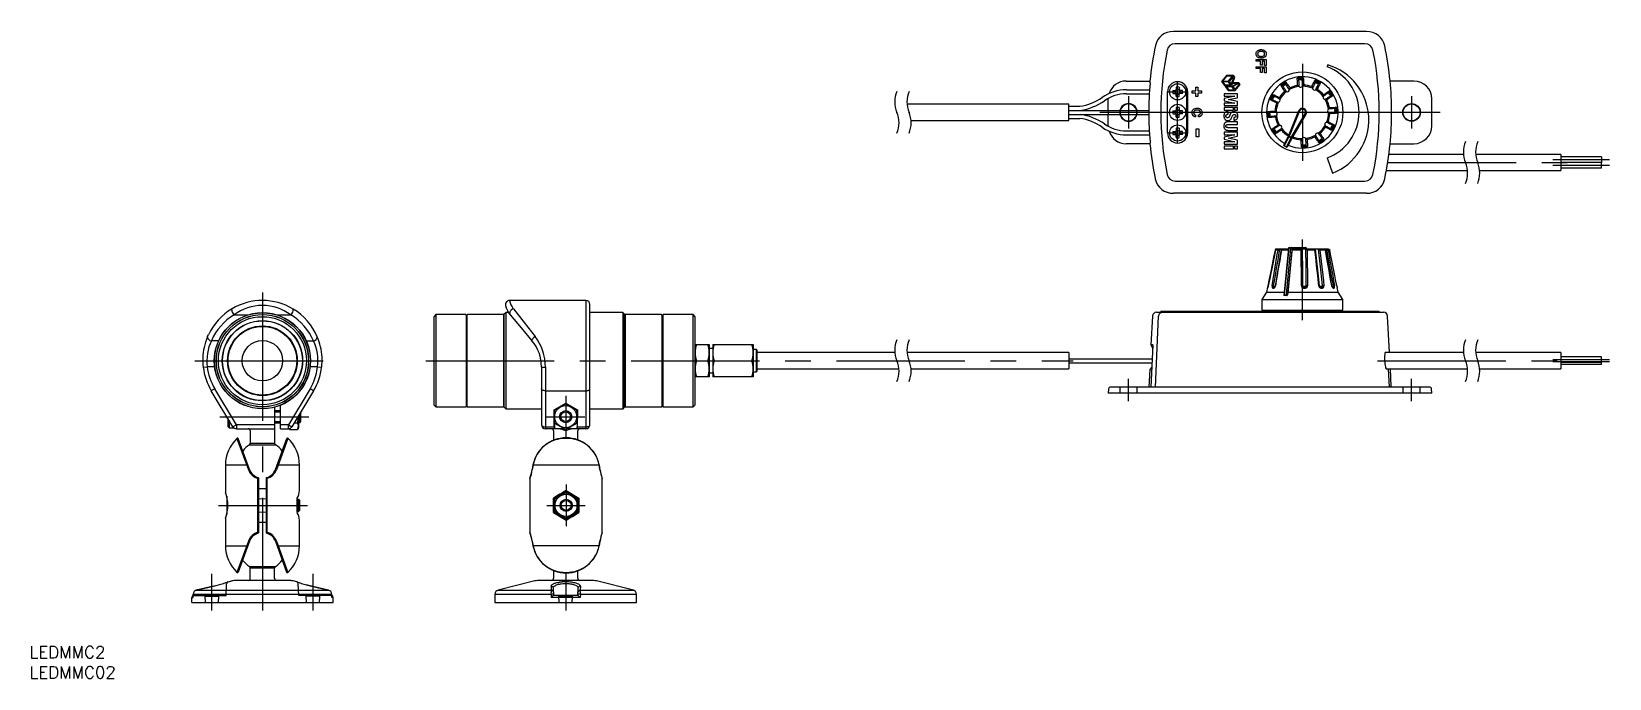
# Model space of a CAD drawing. Extents: x -57 to 333, y -79 to 81.
import ezdxf

# ---------------------------------------------------------------- set-up
doc = ezdxf.new("R2010")
doc.units = 0
doc.linetypes.add('CENTER', pattern=[50.8, 31.75, -6.35, 6.35, -6.35])
doc.linetypes.add('DASHED', pattern=[19.05, 12.7, -6.35])
doc.layers.get('0').update_dxf_attribs({"linetype": 'CONTINUOUS'})
doc.layers.add('CENTER', color=1, linetype='CENTER')
doc.styles.get("Standard").update_dxf_attribs({"font": 'txt.shx', "height": 3, "bigfont": 'bigfont.shx'})

# ---------------------------------------------------------------- blocks, each defined once
blk = doc.blocks.new('*U4')
at = {"color": 7, "linetype": 'CONTINUOUS'}
blk.add_text('LEDMMC02', height=3, dxfattribs=at).set_placement((-57.61, -78.62))
blk = doc.blocks.new('*U5')
at = {"color": 7, "linetype": 'CONTINUOUS'}
blk.add_text('LEDMMC2', height=3, dxfattribs=at).set_placement((-57.61, -73.62))

msp = doc.modelspace()

# ---------------------------------------------------------------- linework, layer by layer
at = {"color": 7, "linetype": 'CONTINUOUS'}
for p, q in [((273.08, 81.45), (225.3, 81.45)), ((272.67, 78.45), (225.7, 78.45)), ((245.72, 75.92), (245.74, 76.04)), ((245.74, 75.79), (245.72, 75.92)), ((245.74, 76.04), (245.75, 76.15)), ((245.76, 75.66), (245.74, 75.79)), ((245.75, 76.15), (245.78, 76.26)), ((245.8, 75.53), (245.76, 75.66)), ((245.78, 76.26), (245.84, 76.41)), ((245.78, 74.57), (248.25, 74.57)), ((245.78, 74.13), (245.78, 74.57)), ((245.85, 75.42), (245.8, 75.53)), ((245.84, 76.41), (245.87, 76.46)), ((245.92, 75.31), (245.85, 75.42)), ((245.87, 76.46), (245.94, 76.55)), ((246.03, 75.2), (245.92, 75.31)), ((245.94, 76.55), (246.01, 76.63)), ((246.01, 76.63), (246.1, 76.71)), ((246.12, 75.13), (246.03, 75.2)), ((246.1, 76.71), (246.2, 76.77)), ((246.13, 75.99), (246.12, 75.9)), ((246.12, 75.9), (246.13, 75.82)), ((246.23, 75.05), (246.12, 75.13)), ((246.15, 76.07), (246.13, 75.99)), ((246.13, 75.82), (246.14, 75.76)), ((246.14, 75.76), (246.18, 75.66)), ((246.18, 76.16), (246.15, 76.07)), ((246.22, 76.23), (246.18, 76.16)), ((246.18, 75.66), (246.21, 75.62)), ((246.2, 76.77), (246.31, 76.82)), ((246.21, 75.62), (246.29, 75.53)), ((246.27, 76.3), (246.22, 76.23)), ((246.34, 74.99), (246.23, 75.05)), ((246.35, 76.37), (246.27, 76.3)), ((246.29, 75.53), (246.35, 75.48)), ((246.31, 76.82), (246.41, 76.87)), ((246.47, 74.95), (246.34, 74.99)), ((246.41, 76.41), (246.35, 76.37)), ((246.35, 75.48), (246.42, 75.43)), ((246.41, 76.87), (246.58, 76.93)), ((246.49, 76.45), (246.41, 76.41)), ((246.42, 75.43), (246.5, 75.4)), ((246.59, 74.92), (246.47, 74.95)), ((246.57, 76.48), (246.49, 76.45)), ((246.5, 75.4), (246.57, 75.37)), ((246.66, 76.51), (246.57, 76.48)), ((246.57, 75.37), (246.65, 75.35)), ((246.58, 76.93), (246.64, 76.94)), ((246.72, 74.9), (246.59, 74.92)), ((246.64, 76.94), (246.75, 76.96)), ((246.65, 75.35), (246.73, 75.33)), ((246.74, 76.52), (246.66, 76.51)), ((246.85, 74.88), (246.72, 74.9)), ((246.73, 75.33), (246.82, 75.32)), ((246.83, 76.53), (246.74, 76.52)), ((246.75, 76.96), (246.87, 76.97)), ((246.82, 75.32), (246.9, 75.31)), ((246.91, 76.54), (246.83, 76.53)), ((246.98, 74.87), (246.85, 74.88)), ((246.87, 76.97), (246.99, 76.97)), ((246.9, 75.31), (246.99, 75.31)), ((247, 76.54), (246.91, 76.54)), ((247.1, 74.88), (246.98, 74.87)), ((246.99, 76.97), (247.11, 76.97)), ((246.99, 75.31), (247.1, 75.32)), ((247.11, 76.53), (247, 76.54)), ((247.1, 75.32), (247.21, 75.33)), ((247.22, 74.89), (247.1, 74.88)), ((247.11, 76.97), (247.22, 76.96)), ((247.22, 76.52), (247.11, 76.53)), ((247.21, 75.33), (247.31, 75.34)), ((247.22, 76.96), (247.34, 76.94)), ((247.32, 76.5), (247.22, 76.52)), ((247.34, 74.91), (247.22, 74.89)), ((247.31, 75.34), (247.42, 75.37)), ((247.42, 76.48), (247.32, 76.5)), ((247.34, 76.94), (247.5, 76.9)), ((247.4, 74.92), (247.34, 74.91)), ((247.56, 74.97), (247.4, 74.92)), ((247.57, 76.41), (247.42, 76.48)), ((247.42, 75.37), (247.57, 75.44)), ((247.5, 76.9), (247.56, 76.88)), ((247.56, 76.88), (247.66, 76.83)), ((247.67, 75.02), (247.56, 74.97)), ((247.61, 76.38), (247.57, 76.41)), ((247.57, 75.44), (247.61, 75.46)), ((247.7, 76.32), (247.61, 76.38)), ((247.61, 75.46), (247.7, 75.53)), ((247.66, 76.83), (247.76, 76.78)), ((247.77, 75.08), (247.67, 75.02)), ((247.78, 76.21), (247.7, 76.32)), ((247.7, 75.53), (247.78, 75.64)), ((247.76, 76.78), (247.86, 76.72)), ((247.88, 75.14), (247.77, 75.08)), ((247.81, 76.14), (247.78, 76.21)), ((247.78, 75.64), (247.81, 75.71)), ((247.84, 76.04), (247.81, 76.14)), ((247.81, 75.71), (247.84, 75.82)), ((247.85, 75.93), (247.84, 76.04)), ((247.84, 75.82), (247.85, 75.93)), ((247.86, 76.72), (247.93, 76.67)), ((247.96, 75.21), (247.88, 75.14)), ((247.93, 76.67), (247.99, 76.61)), ((248.04, 75.29), (247.96, 75.21)), ((247.99, 76.61), (248.05, 76.54)), ((248.11, 75.38), (248.04, 75.29)), ((248.05, 76.54), (248.1, 76.48)), ((248.1, 76.48), (248.14, 76.4)), ((248.14, 75.43), (248.11, 75.38)), ((248.14, 76.4), (248.18, 76.31)), ((248.2, 75.57), (248.14, 75.43)), ((248.18, 76.31), (248.2, 76.24)), ((248.2, 76.24), (248.22, 76.16)), ((248.22, 75.68), (248.2, 75.57)), ((248.22, 76.16), (248.24, 76.08)), ((248.24, 75.79), (248.22, 75.68)), ((248.24, 76.08), (248.25, 75.99)), ((248.25, 75.91), (248.24, 75.79)), ((248.25, 75.99), (248.25, 75.91)), ((248.25, 74.57), (248.25, 73.04)), ((238.38, 70.57), (237.16, 69.1)), ((238.46, 70.38), (237.47, 69.19)), ((240.15, 70.57), (238.38, 70.57)), ((239.89, 70.38), (238.46, 70.38)), ((238.9, 69.19), (239.89, 70.38)), ((240.09, 70.32), (239.06, 69.08)), ((240.25, 70.11), (240.09, 70.32)), ((240.47, 70.15), (240.15, 70.57)), ((246.83, 74.13), (245.78, 74.13)), ((245.78, 72.74), (248.25, 72.74)), ((245.78, 72.31), (245.78, 72.74)), ((246.83, 72.31), (245.78, 72.31)), ((246.83, 73.17), (246.83, 74.13)), ((247.23, 73.17), (246.83, 73.17)), ((246.83, 71.35), (246.83, 72.31)), ((247.23, 71.35), (246.83, 71.35)), ((247.23, 74.13), (247.23, 73.17)), ((247.85, 74.13), (247.23, 74.13)), ((247.23, 72.31), (247.23, 71.35)), ((247.85, 72.31), (247.23, 72.31)), ((247.85, 73.04), (247.85, 74.13)), ((248.25, 73.04), (247.85, 73.04)), ((247.85, 71.22), (247.85, 72.31)), ((248.25, 71.22), (247.85, 71.22)), ((248.25, 72.74), (248.25, 71.22)), ((263.46, 73.2), (263.29, 72.73)), ((213.61, 69.2), (219.49, 69.2)), ((213.69, 67.03), (219.38, 67.03)), ((219.49, 69.2), (219.53, 69.15)), ((219.52, 68.73), (219.54, 69.1)), ((223.83, 56.37), (223.83, 66.53)), ((225.16, 66.9), (225.91, 66.9)), ((225.78, 66.9), (225.78, 66.64)), ((225.78, 66.43), (225.78, 66.16)), ((225.96, 67.7), (225.96, 66.95)), ((226.23, 67.08), (225.96, 67.08)), ((226.7, 67.08), (226.44, 67.08)), ((226.7, 67.7), (226.7, 66.95)), ((227.5, 66.9), (226.75, 66.9)), ((226.88, 66.64), (226.88, 66.9)), ((226.88, 66.16), (226.88, 66.43)), ((228.58, 55.28), (228.58, 67.62)), ((228.83, 56.37), (228.83, 66.53)), ((229.91, 66.81), (230.8, 66.81)), ((229.91, 66.24), (229.91, 66.81)), ((230.8, 67.69), (231.37, 67.69)), ((230.8, 66.81), (230.8, 67.69)), ((231.37, 67.69), (231.37, 66.81)), ((231.37, 66.81), (232.21, 66.81)), ((232.21, 66.81), (232.21, 66.24)), ((237.16, 69.1), (237.92, 68.07)), ((238.89, 69), (237.46, 69)), ((237.46, 69), (238, 68.27)), ((237.47, 69.19), (238.9, 69.19)), ((237.92, 68.07), (238.4, 68.08)), ((238, 68.27), (239.43, 68.27)), ((238.4, 68.08), (238.06, 67.89)), ((238.06, 67.89), (238.84, 66.84)), ((239.81, 67.76), (238.38, 67.76)), ((238.38, 67.76), (238.92, 67.04)), ((238.83, 68.08), (238.6, 67.96)), ((238.6, 67.96), (239.84, 67.96)), ((239.68, 68.07), (238.83, 68.08)), ((238.84, 66.84), (240.59, 66.84)), ((239.43, 68.27), (238.89, 69)), ((238.92, 67.04), (240.35, 67.04)), ((239.06, 69.08), (239.59, 68.37)), ((239.59, 68.37), (240.25, 70.11)), ((239.88, 68.59), (239.68, 68.07)), ((240.35, 67.04), (239.81, 67.76)), ((239.84, 67.96), (241.05, 68.59)), ((241.05, 68.59), (239.88, 68.59)), ((239.95, 68.78), (240.47, 70.15)), ((241.48, 68.78), (239.95, 68.78)), ((241.4, 68.56), (239.99, 67.82)), ((239.99, 67.82), (240.55, 67.08)), ((240.55, 67.08), (241.58, 68.32)), ((240.59, 66.84), (241.82, 68.32)), ((241.58, 68.32), (241.4, 68.56)), ((241.82, 68.32), (241.48, 68.78)), ((251.87, 68.17), (251.86, 68.12)), ((252, 67.9), (251.86, 68.12)), ((251.93, 68.25), (251.87, 68.17)), ((251.96, 68.28), (251.93, 68.25)), ((252, 68.33), (251.96, 68.28)), ((252.03, 68.36), (252, 68.33)), ((252.14, 67.7), (252, 67.9)), ((252.1, 68.42), (252.03, 68.36)), ((252.16, 68.47), (252.1, 68.42)), ((252.28, 67.49), (252.14, 67.7)), ((252.2, 68.5), (252.16, 68.47)), ((252.26, 68.54), (252.2, 68.5)), ((252.2, 68.17), (252.23, 68.21)), ((252.2, 68.14), (252.2, 68.17)), ((252.26, 68.11), (252.2, 68.14)), ((252.2, 68.14), (252.31, 67.98)), ((252.23, 68.21), (252.26, 68.24)), ((252.31, 68.58), (252.26, 68.54)), ((252.26, 68.24), (252.28, 68.26)), ((252.33, 68.09), (252.26, 68.11)), ((252.28, 68.26), (252.32, 68.28)), ((252.42, 67.27), (252.28, 67.49)), ((252.36, 68.62), (252.31, 68.58)), ((252.31, 67.98), (252.49, 67.71)), ((252.32, 68.28), (252.36, 68.31)), ((252.39, 68.07), (252.33, 68.09)), ((252.37, 68.61), (252.36, 68.62)), ((252.36, 68.31), (252.39, 68.32)), ((252.39, 68.59), (252.37, 68.61)), ((252.4, 68.56), (252.39, 68.59)), ((252.39, 68.32), (252.42, 68.33)), ((252.49, 68.07), (252.39, 68.07)), ((252.42, 68.53), (252.4, 68.56)), ((252.45, 68.5), (252.42, 68.53)), ((252.42, 68.33), (252.46, 68.35)), ((252.56, 67.06), (252.42, 67.27)), ((252.47, 68.46), (252.45, 68.5)), ((252.51, 68.72), (252.46, 68.68)), ((252.47, 68.67), (252.46, 68.68)), ((252.46, 68.35), (252.49, 68.36)), ((252.48, 68.65), (252.47, 68.67)), ((252.5, 68.42), (252.47, 68.46)), ((252.49, 68.62), (252.48, 68.65)), ((252.52, 68.59), (252.49, 68.62)), ((252.49, 68.36), (252.53, 68.37)), ((252.52, 68.07), (252.49, 68.07)), ((252.49, 67.71), (252.64, 67.49)), ((252.53, 68.37), (252.5, 68.42)), ((252.57, 68.75), (252.51, 68.72)), ((252.54, 68.56), (252.52, 68.59)), ((252.59, 68.09), (252.52, 68.07)), ((252.53, 68.37), (252.54, 68.38)), ((252.56, 68.52), (252.54, 68.56)), ((252.54, 68.38), (252.56, 68.39)), ((252.59, 68.48), (252.56, 68.52)), ((252.56, 68.39), (252.57, 68.39)), ((252.69, 66.86), (252.56, 67.06)), ((252.63, 68.79), (252.57, 68.75)), ((252.57, 68.39), (252.58, 68.4)), ((252.58, 68.4), (252.6, 68.41)), ((252.62, 68.43), (252.59, 68.48)), ((252.65, 68.11), (252.59, 68.09)), ((252.6, 68.41), (252.61, 68.42)), ((252.61, 68.42), (252.62, 68.43)), ((252.65, 68.46), (252.62, 68.43)), ((252.68, 68.82), (252.63, 68.79)), ((252.64, 67.49), (252.73, 67.36)), ((252.67, 68.49), (252.65, 68.46)), ((252.71, 68.14), (252.65, 68.11)), ((252.7, 68.52), (252.67, 68.49)), ((252.73, 68.84), (252.68, 68.82)), ((252.84, 66.64), (252.69, 66.86)), ((252.73, 68.54), (252.7, 68.52)), ((252.74, 68.15), (252.71, 68.14)), ((252.8, 68.88), (252.73, 68.84)), ((252.76, 68.57), (252.73, 68.54)), ((252.73, 67.36), (252.92, 67.06)), ((252.82, 68.22), (252.74, 68.15)), ((252.77, 68.58), (252.76, 68.57)), ((252.82, 68.61), (252.77, 68.58)), ((252.88, 68.91), (252.8, 68.88)), ((252.85, 68.63), (252.82, 68.61)), ((252.86, 68.27), (252.82, 68.22)), ((252.84, 66.64), (252.87, 66.66)), ((252.89, 68.64), (252.85, 68.63)), ((252.9, 68.32), (252.86, 68.27)), ((252.87, 66.66), (252.9, 66.67)), ((252.92, 68.93), (252.88, 68.91)), ((252.91, 68.65), (252.89, 68.64)), ((252.93, 68.38), (252.9, 68.32)), ((252.9, 66.67), (252.94, 66.68)), ((252.95, 68.65), (252.91, 68.65)), ((253.01, 68.95), (252.92, 68.93)), ((252.92, 67.06), (253.07, 66.85)), ((252.94, 68.42), (252.93, 68.38)), ((252.96, 68.51), (252.94, 68.42)), ((252.94, 66.68), (252.97, 66.69)), ((252.96, 68.64), (252.97, 68.59)), ((253.1, 68.43), (252.96, 68.64)), ((252.97, 68.59), (252.96, 68.51)), ((252.97, 66.69), (253, 66.69)), ((253, 66.69), (253.04, 66.69)), ((253.05, 68.96), (253.01, 68.95)), ((253.04, 66.69), (253.08, 66.68)), ((253.09, 68.96), (253.05, 68.96)), ((253.07, 66.85), (253.21, 66.63)), ((253.08, 66.68), (253.12, 66.67)), ((253.25, 68.21), (253.1, 68.43)), ((253.12, 68.95), (253.29, 68.69)), ((253.12, 66.67), (253.15, 66.66)), ((253.15, 66.66), (253.18, 66.65)), ((253.18, 66.65), (253.21, 66.63)), ((253.21, 66.63), (253.26, 66.6)), ((253.44, 67.91), (253.25, 68.21)), ((253.29, 68.69), (253.4, 68.53)), ((253.4, 68.53), (253.54, 68.32)), ((253.53, 67.78), (253.44, 67.91)), ((253.68, 67.56), (253.53, 67.78)), ((253.54, 68.32), (253.68, 68.11)), ((253.68, 68.11), (253.81, 67.9)), ((253.86, 67.29), (253.68, 67.56)), ((253.81, 67.9), (253.98, 67.66)), ((253.96, 67.13), (253.86, 67.29)), ((253.96, 67.23), (253.97, 67.27)), ((253.96, 67.2), (253.96, 67.23)), ((253.96, 67.17), (253.96, 67.2)), ((253.96, 67.13), (253.96, 67.17)), ((253.97, 67.08), (253.96, 67.13)), ((253.97, 67.27), (253.98, 67.31)), ((253.98, 67.66), (254.09, 67.48)), ((253.98, 67.31), (253.99, 67.34)), ((253.99, 67.34), (254, 67.37)), ((254, 67.37), (254.02, 67.4)), ((254.02, 67.4), (254.04, 67.43)), ((254.04, 67.43), (254.07, 67.46)), ((254.07, 67.46), (254.09, 67.48)), ((255.94, 69.93), (255.91, 69.89)), ((255.92, 69.63), (255.91, 69.89)), ((255.94, 69.38), (255.92, 69.63)), ((256.03, 69.97), (255.94, 69.93)), ((255.95, 69.13), (255.94, 69.38)), ((255.97, 68.88), (255.95, 69.13)), ((255.98, 68.63), (255.97, 68.88)), ((256, 68.39), (255.98, 68.63)), ((256.02, 68.13), (256, 68.39)), ((256.02, 68.13), (256.05, 68.12)), ((256.07, 69.99), (256.03, 69.97)), ((256.05, 68.12), (256.09, 68.12)), ((256.14, 70), (256.07, 69.99)), ((256.09, 68.12), (256.12, 68.11)), ((256.12, 68.11), (256.15, 68.09)), ((256.17, 70.01), (256.14, 70)), ((256.15, 68.09), (256.18, 68.08)), ((256.27, 70.03), (256.17, 70.01)), ((256.18, 68.08), (256.21, 68.06)), ((256.21, 68.06), (256.24, 68.04)), ((256.22, 69.74), (256.23, 69.76)), ((256.25, 69.68), (256.22, 69.74)), ((256.22, 69.74), (256.23, 69.55)), ((256.23, 69.76), (256.27, 69.78)), ((256.23, 69.55), (256.25, 69.22)), ((256.24, 68.04), (256.27, 68.01)), ((256.3, 69.63), (256.25, 69.68)), ((256.25, 69.22), (256.27, 68.96)), ((256.35, 70.05), (256.27, 70.03)), ((256.27, 69.78), (256.31, 69.79)), ((256.27, 68.96), (256.28, 68.8)), ((256.27, 68.01), (256.29, 67.98)), ((256.28, 68.8), (256.3, 68.44)), ((256.29, 67.98), (256.31, 67.96)), ((256.34, 69.58), (256.3, 69.63)), ((256.3, 68.44), (256.31, 68.18)), ((256.31, 69.79), (256.34, 69.8)), ((256.31, 68.18), (256.33, 67.93)), ((256.31, 67.96), (256.33, 67.93)), ((256.33, 67.93), (256.36, 67.88)), ((256.34, 69.8), (256.39, 69.8)), ((256.43, 69.53), (256.34, 69.58)), ((256.4, 70.05), (256.35, 70.05)), ((256.39, 69.8), (256.44, 69.8)), ((256.46, 70.06), (256.4, 70.05)), ((256.46, 69.52), (256.43, 69.53)), ((256.44, 69.8), (256.46, 69.8)), ((256.53, 70.07), (256.46, 70.06)), ((256.46, 69.8), (256.5, 69.8)), ((256.52, 69.5), (256.46, 69.52)), ((256.5, 69.8), (256.54, 69.79)), ((256.58, 69.48), (256.52, 69.5)), ((256.59, 70.07), (256.53, 70.07)), ((256.54, 69.79), (256.58, 69.78)), ((256.58, 69.78), (256.61, 69.78)), ((256.65, 69.48), (256.58, 69.48)), ((256.6, 70.06), (256.59, 70.07)), ((256.6, 70.03), (256.6, 70.06)), ((256.6, 70), (256.6, 70.03)), ((256.6, 69.97), (256.6, 70)), ((256.6, 69.92), (256.6, 69.97)), ((256.61, 69.88), (256.6, 69.92)), ((256.61, 69.83), (256.61, 69.88)), ((256.61, 69.78), (256.61, 69.83)), ((256.61, 69.78), (256.63, 69.77)), ((256.63, 69.77), (256.65, 69.77)), ((256.65, 69.77), (256.66, 69.77)), ((256.69, 69.48), (256.65, 69.48)), ((256.66, 69.77), (256.67, 69.77)), ((256.67, 69.77), (256.69, 69.78)), ((256.69, 69.78), (256.71, 69.78)), ((256.79, 69.5), (256.69, 69.48)), ((256.71, 70.06), (256.71, 70.08)), ((256.77, 70.08), (256.71, 70.08)), ((256.71, 70.04), (256.71, 70.06)), ((256.71, 70.01), (256.71, 70.04)), ((256.71, 69.97), (256.71, 70.01)), ((256.71, 69.93), (256.71, 69.97)), ((256.72, 69.88), (256.71, 69.93)), ((256.71, 69.78), (256.72, 69.78)), ((256.72, 69.84), (256.72, 69.88)), ((256.72, 69.78), (256.72, 69.84)), ((256.76, 69.8), (256.72, 69.78)), ((256.8, 69.81), (256.76, 69.8)), ((256.84, 70.08), (256.77, 70.08)), ((256.85, 69.52), (256.79, 69.5)), ((256.83, 69.82), (256.8, 69.81)), ((256.87, 69.83), (256.83, 69.82)), ((256.9, 70.08), (256.84, 70.08)), ((256.91, 69.55), (256.85, 69.52)), ((256.91, 69.83), (256.87, 69.83)), ((256.97, 70.08), (256.9, 70.08)), ((256.93, 69.83), (256.91, 69.83)), ((256.96, 69.58), (256.91, 69.55)), ((256.98, 69.84), (256.93, 69.83)), ((256.99, 69.61), (256.96, 69.58)), ((257.02, 70.08), (256.97, 70.08)), ((257.02, 69.84), (256.98, 69.84)), ((257.06, 69.68), (256.99, 69.61)), ((257.1, 70.08), (257.02, 70.08)), ((257.06, 69.83), (257.02, 69.84)), ((257.08, 69.82), (257.06, 69.83)), ((257.1, 69.74), (257.06, 69.68)), ((257.12, 69.81), (257.08, 69.82)), ((257.19, 70.07), (257.1, 70.08)), ((257.12, 69.79), (257.1, 69.74)), ((257.14, 69.53), (257.12, 69.79)), ((257.15, 69.27), (257.14, 69.53)), ((257.18, 68.92), (257.15, 69.27)), ((257.19, 68.76), (257.18, 68.92)), ((257.23, 70.06), (257.19, 70.07)), ((257.2, 68.5), (257.19, 68.76)), ((257.22, 68.17), (257.2, 68.5)), ((257.21, 67.93), (257.23, 67.98)), ((257.23, 67.98), (257.22, 68.17)), ((257.32, 70.04), (257.23, 70.06)), ((257.23, 67.98), (257.25, 68.01)), ((257.25, 68.01), (257.27, 68.05)), ((257.27, 68.05), (257.28, 68.07)), ((257.28, 68.07), (257.31, 68.1)), ((257.31, 68.1), (257.33, 68.13)), ((257.36, 70.02), (257.32, 70.04)), ((257.33, 68.13), (257.37, 68.15)), ((257.39, 70), (257.36, 70.02)), ((257.37, 68.15), (257.39, 68.17)), ((257.39, 68.17), (257.42, 68.19)), ((257.41, 69.98), (257.43, 69.67)), ((257.42, 68.19), (257.45, 68.2)), ((257.43, 69.67), (257.44, 69.48)), ((257.44, 69.48), (257.46, 69.22)), ((257.45, 68.2), (257.49, 68.21)), ((257.46, 69.22), (257.47, 68.97)), ((257.47, 68.97), (257.49, 68.72)), ((257.49, 68.72), (257.51, 68.43)), ((257.49, 68.21), (257.52, 68.22)), ((257.51, 68.43), (257.52, 68.22)), ((259.51, 67.82), (259.63, 68.05)), ((259.51, 67.82), (259.54, 67.8)), ((259.54, 67.8), (259.57, 67.77)), ((259.57, 67.77), (259.59, 67.75)), ((259.59, 67.75), (259.61, 67.72)), ((259.61, 67.72), (259.63, 67.7)), ((259.63, 68.05), (259.73, 68.27)), ((259.63, 67.7), (259.65, 67.66)), ((259.65, 67.66), (259.66, 67.63)), ((259.66, 67.63), (259.67, 67.59)), ((259.67, 67.59), (259.68, 67.56)), ((259.8, 67.72), (259.68, 67.49)), ((259.68, 67.56), (259.68, 67.52)), ((259.68, 67.52), (259.68, 67.49)), ((259.68, 67.49), (259.68, 67.43)), ((259.73, 68.27), (259.85, 68.49)), ((259.91, 67.95), (259.8, 67.72)), ((259.85, 68.49), (259.96, 68.72)), ((260.07, 68.27), (259.91, 67.95)), ((259.96, 68.72), (260.07, 68.94)), ((260.07, 68.94), (260.18, 69.17)), ((260.14, 68.42), (260.07, 68.27)), ((260.26, 68.65), (260.14, 68.42)), ((260.18, 69.17), (260.3, 69.4)), ((260.4, 68.94), (260.26, 68.65)), ((260.34, 69.42), (260.3, 69.4)), ((260.44, 69.41), (260.34, 69.42)), ((260.49, 69.11), (260.4, 68.94)), ((260.49, 69.4), (260.44, 69.41)), ((260.45, 67.05), (260.49, 67.08)), ((260.55, 69.38), (260.49, 69.4)), ((260.49, 69.11), (260.51, 69.13)), ((260.49, 69.05), (260.49, 69.11)), ((260.5, 68.98), (260.49, 69.05)), ((260.49, 67.08), (260.58, 67.25)), ((260.49, 67.08), (260.52, 67.1)), ((260.52, 68.92), (260.5, 68.98)), ((260.51, 69.13), (260.56, 69.12)), ((260.57, 68.83), (260.52, 68.92)), ((260.52, 67.1), (260.55, 67.12)), ((260.59, 69.37), (260.55, 69.38)), ((260.55, 67.12), (260.58, 67.14)), ((260.56, 69.12), (260.6, 69.11)), ((260.59, 68.8), (260.57, 68.83)), ((260.58, 67.25), (260.72, 67.55)), ((260.58, 67.14), (260.62, 67.15)), ((260.68, 69.35), (260.59, 69.37)), ((260.63, 68.75), (260.59, 68.8)), ((260.6, 69.11), (260.63, 69.1)), ((260.62, 67.15), (260.65, 67.16)), ((260.63, 69.1), (260.67, 69.08)), ((260.68, 68.71), (260.63, 68.75)), ((260.65, 67.16), (260.69, 67.17)), ((260.67, 69.08), (260.71, 69.06)), ((260.76, 69.31), (260.68, 69.35)), ((260.74, 68.67), (260.68, 68.71)), ((260.69, 67.17), (260.72, 67.17)), ((260.71, 69.06), (260.73, 69.04)), ((260.72, 67.55), (260.84, 67.78)), ((260.72, 67.17), (260.76, 67.17)), ((260.73, 69.04), (260.76, 69.02)), ((260.77, 68.65), (260.74, 68.67)), ((260.8, 69.3), (260.76, 69.31)), ((260.76, 69.02), (260.79, 69)), ((260.76, 67.17), (260.79, 67.16)), ((260.86, 68.62), (260.77, 68.65)), ((260.79, 69), (260.82, 68.97)), ((260.79, 67.16), (260.83, 67.16)), ((260.86, 69.27), (260.8, 69.3)), ((260.82, 68.97), (260.85, 68.95)), ((260.83, 67.16), (260.86, 67.15)), ((260.84, 67.78), (260.91, 67.93)), ((260.85, 68.95), (260.88, 68.99)), ((260.85, 68.95), (260.86, 68.94)), ((260.92, 69.24), (260.86, 69.27)), ((260.86, 68.94), (260.88, 68.93)), ((260.93, 68.61), (260.86, 68.62)), ((260.95, 67.33), (260.86, 67.15)), ((260.88, 68.99), (260.9, 69.04)), ((260.88, 68.93), (260.89, 68.92)), ((260.89, 68.92), (260.9, 68.92)), ((260.9, 69.04), (260.92, 69.08)), ((260.9, 68.92), (260.92, 68.91)), ((260.91, 67.93), (261.07, 68.24)), ((260.98, 69.21), (260.92, 69.24)), ((260.92, 69.08), (260.94, 69.12)), ((260.92, 68.91), (260.94, 68.9)), ((260.99, 68.6), (260.93, 68.61)), ((260.94, 69.12), (260.95, 69.15)), ((260.94, 68.9), (260.95, 68.9)), ((260.95, 69.15), (260.97, 69.18)), ((260.95, 68.9), (260.97, 68.95)), ((260.99, 68.89), (260.95, 68.9)), ((261.08, 67.6), (260.95, 67.33)), ((260.97, 69.18), (260.98, 69.2)), ((260.97, 68.95), (261, 68.99)), ((260.98, 69.2), (260.98, 69.21)), ((261.03, 68.88), (260.99, 68.89)), ((261.06, 68.61), (260.99, 68.6)), ((261, 68.99), (261.02, 69.03)), ((261.02, 69.03), (261.04, 69.07)), ((261.06, 68.87), (261.03, 68.88)), ((261.04, 69.07), (261.05, 69.1)), ((261.05, 69.1), (261.07, 69.13)), ((261.1, 68.86), (261.06, 68.87)), ((261.1, 68.61), (261.06, 68.61)), ((261.07, 69.13), (261.08, 69.15)), ((261.07, 68.24), (261.19, 68.48)), ((261.08, 69.15), (261.08, 69.16)), ((261.14, 69.13), (261.08, 69.16)), ((261.2, 67.82), (261.08, 67.6)), ((261.14, 68.85), (261.1, 68.86)), ((261.19, 68.64), (261.1, 68.61)), ((261.2, 69.1), (261.14, 69.13)), ((261.16, 68.84), (261.14, 68.85)), ((261.21, 68.82), (261.16, 68.84)), ((261.19, 68.48), (261.3, 68.71)), ((261.26, 68.67), (261.19, 68.64)), ((261.26, 69.07), (261.2, 69.1)), ((261.31, 68.05), (261.2, 67.82)), ((261.23, 68.8), (261.21, 68.82)), ((261.27, 68.77), (261.23, 68.8)), ((261.32, 69.04), (261.26, 69.07)), ((261.3, 68.71), (261.26, 68.67)), ((261.28, 68.76), (261.27, 68.77)), ((261.3, 68.72), (261.28, 68.76)), ((261.42, 68.27), (261.31, 68.05)), ((261.36, 69.01), (261.32, 69.04)), ((261.43, 68.96), (261.36, 69.01)), ((261.51, 68.45), (261.42, 68.27)), ((261.5, 68.91), (261.43, 68.96)), ((261.53, 68.88), (261.5, 68.91)), ((261.64, 68.73), (261.51, 68.45)), ((261.6, 68.82), (261.53, 68.88)), ((261.63, 68.79), (261.6, 68.82)), ((261.64, 68.75), (261.63, 68.79)), ((263.01, 66.22), (263.22, 66.36)), ((263.22, 66.36), (263.43, 66.5)), ((263.43, 66.5), (263.64, 66.64)), ((263.64, 66.64), (263.85, 66.78)), ((263.88, 66.44), (263.72, 66.33)), ((263.82, 66.31), (263.85, 66.38)), ((263.9, 66.77), (263.85, 66.78)), ((263.85, 66.38), (263.88, 66.44)), ((263.88, 66.44), (263.9, 66.44)), ((263.99, 66.71), (263.9, 66.77)), ((263.9, 66.44), (263.94, 66.41)), ((263.94, 66.41), (263.97, 66.38)), ((263.97, 66.38), (263.99, 66.36)), ((264.02, 66.68), (263.99, 66.71)), ((263.99, 66.36), (264.02, 66.32)), ((264.07, 66.64), (264.02, 66.68)), ((264.09, 66.61), (264.07, 66.64)), ((264.16, 66.54), (264.09, 66.61)), ((264.21, 66.48), (264.16, 66.54)), ((264.24, 66.44), (264.21, 66.48)), ((264.28, 66.38), (264.24, 66.44)), ((264.32, 66.33), (264.28, 66.38)), ((284.77, 69.2), (278.89, 69.2)), ((199.42, 63.45), (159.41, 63.45)), ((199.42, 59.45), (199.42, 63.45)), ((199.42, 62.95), (202.18, 62.95)), ((209.19, 61.95), (209.19, 64.78)), ((213.69, 66.03), (219.32, 66.03)), ((225.16, 66.16), (225.91, 66.16)), ((225.96, 65.36), (225.96, 66.11)), ((225.96, 65.98), (226.23, 65.98)), ((225.96, 62.62), (225.96, 61.87)), ((226.44, 65.98), (226.7, 65.98)), ((226.7, 65.36), (226.7, 66.11)), ((226.7, 62.62), (226.7, 61.87)), ((227.5, 66.16), (226.75, 66.16)), ((230.8, 66.24), (229.91, 66.24)), ((230.64, 62.42), (230.75, 62.45)), ((230.75, 62.45), (230.9, 62.47)), ((230.8, 65.35), (230.8, 66.24)), ((231.37, 65.35), (230.8, 65.35)), ((230.9, 62.47), (231.03, 62.48)), ((231.03, 62.48), (231.16, 62.49)), ((231.16, 62.49), (231.28, 62.48)), ((231.28, 62.48), (231.4, 62.47)), ((232.21, 66.24), (231.37, 66.24)), ((231.37, 66.24), (231.37, 65.35)), ((231.4, 62.47), (231.52, 62.46)), ((231.52, 62.46), (231.68, 62.41)), ((237.83, 66.07), (237.83, 65.46)), ((241.15, 66.07), (237.83, 66.07)), ((237.83, 65.46), (240.48, 65.46)), ((240.48, 65.46), (237.83, 64.86)), ((237.83, 64.86), (237.83, 64.34)), ((237.83, 64.34), (240.52, 63.74)), ((240.52, 63.74), (237.83, 63.74)), ((237.83, 63.74), (237.83, 63.13)), ((237.83, 63.13), (241.15, 63.13)), ((240.15, 62.66), (237.83, 62.66)), ((237.83, 62.66), (237.83, 61.99)), ((238.81, 64.6), (241.15, 65.08)), ((241.15, 64.12), (238.81, 64.6)), ((240.15, 61.99), (240.15, 62.66)), ((240.44, 62.66), (240.44, 61.99)), ((241.15, 62.66), (240.44, 62.66)), ((241.15, 65.08), (241.15, 66.07)), ((241.15, 63.13), (241.15, 64.12)), ((241.15, 61.99), (241.15, 62.66)), ((249.23, 64.71), (249.22, 64.61)), ((249.22, 64.61), (249.25, 64.56)), ((249.24, 64.75), (249.23, 64.71)), ((249.26, 64.82), (249.24, 64.75)), ((249.47, 64.45), (249.25, 64.56)), ((249.27, 64.85), (249.26, 64.82)), ((249.3, 64.94), (249.27, 64.85)), ((249.33, 65.02), (249.3, 64.94)), ((249.34, 65.07), (249.33, 65.02)), ((249.37, 65.13), (249.34, 65.07)), ((249.4, 65.19), (249.37, 65.13)), ((249.43, 65.25), (249.4, 65.19)), ((249.44, 65.24), (249.43, 65.25)), ((249.46, 65.23), (249.44, 65.24)), ((249.49, 65.22), (249.46, 65.23)), ((249.7, 64.34), (249.47, 64.45)), ((249.51, 65.41), (249.48, 65.35)), ((249.49, 65.34), (249.48, 65.35)), ((249.51, 65.33), (249.49, 65.34)), ((249.52, 65.2), (249.49, 65.22)), ((249.54, 65.46), (249.51, 65.41)), ((249.54, 65.32), (249.51, 65.33)), ((249.56, 65.18), (249.52, 65.2)), ((249.52, 64.82), (249.53, 64.86)), ((249.52, 64.77), (249.52, 64.82)), ((249.53, 64.75), (249.52, 64.77)), ((249.53, 64.86), (249.54, 64.89)), ((249.59, 64.76), (249.53, 64.75)), ((249.53, 64.75), (249.7, 64.67)), ((249.57, 65.52), (249.54, 65.46)), ((249.57, 65.3), (249.54, 65.32)), ((249.54, 64.89), (249.56, 64.93)), ((249.6, 65.16), (249.56, 65.18)), ((249.56, 64.93), (249.58, 64.98)), ((249.6, 65.58), (249.57, 65.52)), ((249.61, 65.28), (249.57, 65.3)), ((249.58, 64.98), (249.6, 65)), ((249.66, 64.77), (249.59, 64.76)), ((249.63, 65.62), (249.6, 65.58)), ((249.65, 65.14), (249.6, 65.16)), ((249.6, 65), (249.62, 65.03)), ((249.65, 65.26), (249.61, 65.28)), ((249.62, 65.03), (249.64, 65.06)), ((249.68, 65.69), (249.63, 65.62)), ((249.64, 65.06), (249.67, 65.09)), ((249.69, 65.24), (249.65, 65.26)), ((249.69, 65.12), (249.65, 65.14)), ((249.72, 64.79), (249.66, 64.77)), ((249.67, 65.09), (249.69, 65.12)), ((249.73, 65.76), (249.68, 65.69)), ((249.74, 65.21), (249.69, 65.24)), ((249.69, 65.12), (249.7, 65.13)), ((249.7, 65.13), (249.71, 65.14)), ((249.7, 64.67), (249.99, 64.52)), ((249.92, 64.22), (249.7, 64.34)), ((249.71, 65.14), (249.72, 65.16)), ((249.72, 65.16), (249.73, 65.18)), ((249.72, 65.16), (249.72, 65.16)), ((249.81, 64.83), (249.72, 64.79)), ((249.76, 65.79), (249.73, 65.76)), ((249.73, 65.18), (249.74, 65.2)), ((249.75, 65.25), (249.74, 65.21)), ((249.74, 65.2), (249.74, 65.21)), ((249.76, 65.29), (249.75, 65.25)), ((249.82, 65.86), (249.76, 65.79)), ((249.77, 65.33), (249.76, 65.29)), ((249.78, 65.36), (249.77, 65.33)), ((249.79, 65.4), (249.78, 65.36)), ((249.8, 65.42), (249.79, 65.4)), ((249.82, 65.47), (249.8, 65.42)), ((249.84, 64.85), (249.81, 64.83)), ((249.85, 65.89), (249.82, 65.86)), ((249.84, 65.5), (249.82, 65.47)), ((249.87, 65.53), (249.84, 65.5)), ((249.89, 64.9), (249.84, 64.85)), ((249.89, 65.91), (249.85, 65.89)), ((249.88, 65.55), (249.87, 65.53)), ((249.92, 65.57), (249.88, 65.55)), ((249.93, 64.94), (249.89, 64.9)), ((249.91, 65.91), (250.19, 65.77)), ((250.15, 64.11), (249.92, 64.22)), ((249.93, 65.57), (249.97, 65.52)), ((250.16, 65.45), (249.93, 65.57)), ((249.97, 65), (249.93, 64.94)), ((249.97, 65.52), (250, 65.45)), ((249.99, 65.03), (249.97, 65)), ((250.02, 65.12), (249.99, 65.03)), ((249.99, 64.52), (250.22, 64.41)), ((250, 65.45), (250.03, 65.36)), ((250.03, 65.19), (250.02, 65.12)), ((250.03, 65.36), (250.03, 65.32)), ((250.03, 65.32), (250.04, 65.26)), ((250.04, 65.26), (250.03, 65.19)), ((250.37, 64), (250.15, 64.11)), ((250.4, 65.33), (250.16, 65.45)), ((250.19, 65.77), (250.37, 65.68)), ((250.22, 64.41), (250.37, 64.33)), ((250.37, 65.68), (250.59, 65.57)), ((250.37, 64.33), (250.69, 64.18)), ((250.59, 63.89), (250.37, 64)), ((250.72, 65.18), (250.4, 65.33)), ((250.59, 65.57), (250.82, 65.46)), ((250.82, 63.77), (250.59, 63.89)), ((250.69, 64.18), (250.92, 64.06)), ((250.86, 65.1), (250.72, 65.18)), ((250.82, 65.46), (251.04, 65.35)), ((250.82, 63.77), (250.84, 63.8)), ((250.84, 63.8), (250.87, 63.83)), ((251.09, 64.99), (250.86, 65.1)), ((250.87, 63.83), (250.89, 63.85)), ((250.89, 63.85), (250.92, 63.88)), ((250.92, 64.06), (251.15, 63.95)), ((250.92, 63.88), (250.94, 63.89)), ((250.94, 63.89), (250.98, 63.91)), ((250.98, 63.91), (251.01, 63.93)), ((251.01, 63.93), (251.05, 63.94)), ((251.04, 65.35), (251.31, 65.22)), ((251.05, 63.94), (251.08, 63.94)), ((251.08, 63.94), (251.12, 63.94)), ((251.39, 64.84), (251.09, 64.99)), ((251.12, 63.94), (251.15, 63.95)), ((251.15, 63.95), (251.21, 63.95)), ((251.31, 65.22), (251.5, 65.13)), ((251.56, 64.76), (251.39, 64.84)), ((251.47, 65.02), (251.48, 65.06)), ((251.47, 64.99), (251.47, 65.02)), ((251.47, 64.96), (251.47, 64.99)), ((251.48, 64.91), (251.47, 64.96)), ((251.48, 65.09), (251.5, 65.13)), ((251.48, 65.06), (251.48, 65.09)), ((251.49, 64.88), (251.48, 64.91)), ((251.5, 64.84), (251.49, 64.88)), ((251.52, 64.82), (251.5, 64.84)), ((251.54, 64.79), (251.52, 64.82)), ((251.56, 64.76), (251.54, 64.79)), ((251.59, 64.71), (251.56, 64.76)), ((262.37, 65.43), (262.34, 65.38)), ((262.58, 65.57), (262.37, 65.43)), ((262.38, 65.46), (262.37, 65.43)), ((262.38, 65.8), (262.6, 65.95)), ((262.38, 65.8), (262.4, 65.77)), ((262.4, 65.5), (262.38, 65.46)), ((262.4, 65.77), (262.41, 65.74)), ((262.41, 65.52), (262.4, 65.5)), ((262.41, 65.74), (262.42, 65.7)), ((262.42, 65.56), (262.41, 65.52)), ((262.42, 65.7), (262.42, 65.67)), ((262.42, 65.67), (262.42, 65.64)), ((262.42, 65.64), (262.42, 65.6)), ((262.42, 65.6), (262.42, 65.56)), ((262.8, 65.72), (262.58, 65.57)), ((262.6, 65.95), (262.8, 66.08)), ((262.8, 66.08), (263.01, 66.22)), ((263.09, 65.92), (262.8, 65.72)), ((262.81, 64.67), (262.87, 64.68)), ((262.87, 64.68), (263.02, 64.78)), ((262.87, 64.68), (262.9, 64.68)), ((262.9, 64.68), (262.94, 64.68)), ((262.94, 64.68), (262.97, 64.68)), ((262.97, 64.68), (263.01, 64.67)), ((263.01, 64.67), (263.04, 64.66)), ((263.02, 64.78), (263.3, 64.96)), ((263.04, 64.66), (263.08, 64.65)), ((263.08, 64.65), (263.11, 64.64)), ((263.23, 66.01), (263.09, 65.92)), ((263.11, 64.64), (263.14, 64.62)), ((263.14, 64.62), (263.17, 64.6)), ((263.17, 64.6), (263.19, 64.57)), ((263.19, 64.57), (263.22, 64.55)), ((263.39, 64.66), (263.22, 64.55)), ((263.44, 66.15), (263.23, 66.01)), ((263.3, 64.96), (263.51, 65.11)), ((263.64, 64.83), (263.39, 64.66)), ((263.72, 66.33), (263.44, 66.15)), ((263.51, 65.11), (263.65, 65.2)), ((263.84, 64.97), (263.64, 64.83)), ((263.65, 65.2), (263.95, 65.39)), ((263.82, 62.46), (263.79, 62.43)), ((263.81, 66.25), (263.82, 66.31)), ((263.81, 66.15), (263.81, 66.25)), ((263.81, 66.12), (263.81, 66.15)), ((263.82, 66.05), (263.81, 66.12)), ((263.84, 65.99), (263.82, 66.05)), ((263.83, 62.49), (263.82, 62.46)), ((263.84, 62.52), (263.83, 62.49)), ((263.87, 65.93), (263.84, 65.99)), ((264.05, 65.1), (263.84, 64.97)), ((263.85, 62.55), (263.84, 62.52)), ((263.86, 62.59), (263.85, 62.55)), ((263.86, 62.63), (264.12, 62.64)), ((263.86, 62.63), (263.86, 62.59)), ((263.89, 65.9), (263.87, 65.93)), ((263.95, 65.82), (263.89, 65.9)), ((264, 65.78), (263.95, 65.82)), ((263.95, 65.39), (264.16, 65.54)), ((264.06, 65.74), (264, 65.78)), ((264.02, 66.32), (264.04, 66.28)), ((264.04, 66.28), (264.05, 66.25)), ((264.05, 66.25), (264.07, 66.22)), ((264.26, 65.24), (264.05, 65.1)), ((264.12, 65.71), (264.06, 65.74)), ((264.07, 66.22), (264.08, 66.18)), ((264.08, 66.18), (264.1, 66.15)), ((264.1, 66.15), (264.11, 66.11)), ((264.11, 66.11), (264.15, 66.14)), ((264.11, 66.11), (264.12, 66.1)), ((264.12, 66.1), (264.12, 66.08)), ((264.12, 66.08), (264.13, 66.07)), ((264.15, 65.7), (264.12, 65.71)), ((264.12, 62.64), (264.36, 62.66)), ((264.13, 66.07), (264.14, 66.06)), ((264.14, 66.06), (264.15, 66.04)), ((264.15, 66.14), (264.19, 66.17)), ((264.15, 66.04), (264.16, 66.03)), ((264.25, 65.68), (264.15, 65.7)), ((264.16, 66.03), (264.17, 66.02)), ((264.16, 65.54), (264.38, 65.68)), ((264.17, 66.02), (264.21, 66.05)), ((264.2, 66), (264.17, 66.02)), ((264.19, 66.17), (264.23, 66.19)), ((264.23, 65.97), (264.2, 66)), ((264.21, 66.05), (264.26, 66.08)), ((264.23, 66.19), (264.27, 66.22)), ((264.25, 65.94), (264.23, 65.97)), ((264.28, 65.91), (264.25, 65.94)), ((264.32, 65.67), (264.25, 65.68)), ((264.26, 66.08), (264.29, 66.1)), ((264.43, 65.35), (264.26, 65.24)), ((264.27, 66.22), (264.3, 66.24)), ((264.31, 65.88), (264.28, 65.91)), ((264.29, 66.1), (264.33, 66.13)), ((264.3, 66.24), (264.32, 66.26)), ((264.32, 65.87), (264.31, 65.88)), ((264.36, 66.28), (264.32, 66.33)), ((264.32, 66.26), (264.34, 66.27)), ((264.35, 65.82), (264.32, 65.87)), ((264.38, 65.68), (264.32, 65.67)), ((264.33, 66.13), (264.36, 66.15)), ((264.34, 66.27), (264.36, 66.28)), ((264.36, 65.79), (264.35, 65.82)), ((264.36, 66.15), (264.39, 66.16)), ((264.38, 65.75), (264.36, 65.79)), ((264.36, 62.66), (264.62, 62.67)), ((264.39, 65.73), (264.38, 65.75)), ((264.39, 66.16), (264.41, 66.17)), ((264.39, 65.69), (264.39, 65.73)), ((264.41, 66.17), (264.42, 66.18)), ((264.45, 66.13), (264.42, 66.18)), ((264.68, 65.52), (264.43, 65.35)), ((264.49, 66.07), (264.45, 66.13)), ((264.52, 66.01), (264.49, 66.07)), ((264.55, 65.96), (264.52, 66.01)), ((264.58, 65.92), (264.55, 65.96)), ((264.62, 65.84), (264.58, 65.92)), ((264.65, 65.76), (264.62, 65.84)), ((264.62, 62.67), (264.87, 62.69)), ((264.66, 65.72), (264.65, 65.76)), ((264.69, 65.63), (264.66, 65.72)), ((264.7, 65.59), (264.69, 65.63)), ((264.7, 65.55), (264.7, 65.59)), ((264.87, 62.69), (265.12, 62.7)), ((265.12, 62.7), (265.37, 62.72)), ((265.37, 62.72), (265.62, 62.73)), ((265.66, 62.7), (265.62, 62.73)), ((265.71, 62.61), (265.66, 62.7)), ((265.72, 62.57), (265.71, 62.61)), ((265.74, 62.5), (265.72, 62.57)), ((265.75, 62.47), (265.74, 62.5)), ((265.77, 62.38), (265.75, 62.47)), ((289.19, 58.12), (289.19, 64.78)), ((160.4, 59.45), (199.42, 59.45)), ((199.42, 61.95), (219.19, 61.95)), ((199.42, 60.95), (219.19, 60.95)), ((199.42, 59.95), (202.18, 59.95)), ((209.19, 58.12), (209.19, 60.95)), ((225.16, 61.82), (225.91, 61.82)), ((225.16, 61.08), (225.91, 61.08)), ((225.78, 61.82), (225.78, 61.56)), ((225.78, 61.35), (225.78, 61.08)), ((226.23, 62), (225.96, 62)), ((225.96, 60.28), (225.96, 61.03)), ((225.96, 60.9), (226.23, 60.9)), ((226.7, 62), (226.44, 62)), ((226.44, 60.9), (226.7, 60.9)), ((226.7, 60.28), (226.7, 61.03)), ((227.5, 61.82), (226.75, 61.82)), ((227.5, 61.08), (226.75, 61.08)), ((226.88, 61.56), (226.88, 61.82)), ((226.88, 61.08), (226.88, 61.35)), ((229.9, 61.42), (229.91, 61.56)), ((229.9, 61.33), (229.9, 61.42)), ((229.91, 61.23), (229.9, 61.33)), ((229.91, 61.56), (229.93, 61.69)), ((229.92, 61.14), (229.91, 61.23)), ((229.93, 61.09), (229.92, 61.14)), ((229.93, 61.69), (229.97, 61.82)), ((229.98, 60.96), (229.93, 61.09)), ((229.97, 61.82), (230.01, 61.93)), ((230.02, 60.87), (229.98, 60.96)), ((230.01, 61.93), (230.09, 62.05)), ((230.06, 60.78), (230.02, 60.87)), ((230.11, 60.7), (230.06, 60.78)), ((230.09, 62.05), (230.18, 62.15)), ((230.18, 60.63), (230.11, 60.7)), ((230.18, 62.15), (230.28, 62.24)), ((230.25, 60.56), (230.18, 60.63)), ((230.33, 60.5), (230.25, 60.56)), ((230.28, 62.24), (230.37, 62.3)), ((230.31, 61.48), (230.3, 61.4)), ((230.3, 61.4), (230.3, 61.34)), ((230.3, 61.34), (230.31, 61.28)), ((230.32, 61.56), (230.31, 61.48)), ((230.31, 61.28), (230.32, 61.22)), ((230.35, 61.65), (230.32, 61.56)), ((230.32, 61.22), (230.34, 61.17)), ((230.37, 60.47), (230.33, 60.5)), ((230.34, 61.17), (230.36, 61.11)), ((230.39, 61.72), (230.35, 61.65)), ((230.36, 61.11), (230.39, 61.06)), ((230.37, 62.3), (230.51, 62.37)), ((230.5, 60.42), (230.37, 60.47)), ((230.44, 61.78), (230.39, 61.72)), ((230.39, 61.06), (230.43, 61.02)), ((230.43, 61.02), (230.46, 60.98)), ((230.52, 61.85), (230.44, 61.78)), ((230.46, 60.98), (230.51, 60.93)), ((230.59, 60.39), (230.5, 60.42)), ((230.51, 62.37), (230.64, 62.42)), ((230.51, 60.93), (230.56, 60.9)), ((230.58, 61.89), (230.52, 61.85)), ((230.56, 60.9), (230.61, 60.88)), ((230.65, 61.93), (230.58, 61.89)), ((230.69, 60.37), (230.59, 60.39)), ((230.61, 60.88), (230.67, 60.86)), ((230.73, 61.96), (230.65, 61.93)), ((230.67, 60.86), (230.73, 60.85)), ((230.79, 60.35), (230.69, 60.37)), ((230.81, 61.99), (230.73, 61.96)), ((230.73, 60.85), (230.79, 60.84)), ((230.79, 60.84), (230.79, 60.35)), ((230.89, 62.01), (230.81, 61.99)), ((230.97, 62.02), (230.89, 62.01)), ((231.06, 62.02), (230.97, 62.02)), ((231.14, 62.03), (231.06, 62.02)), ((231.23, 62.02), (231.14, 62.03)), ((231.32, 62.01), (231.23, 62.02)), ((231.4, 62), (231.32, 62.01)), ((231.49, 61.98), (231.4, 62)), ((231.57, 61.96), (231.49, 61.98)), ((231.53, 60.83), (231.59, 60.85)), ((231.53, 60.35), (231.53, 60.83)), ((231.64, 60.36), (231.53, 60.35)), ((231.66, 61.92), (231.57, 61.96)), ((231.59, 60.85), (231.64, 60.86)), ((231.64, 60.86), (231.69, 60.88)), ((231.74, 60.38), (231.64, 60.36)), ((231.72, 61.89), (231.66, 61.92)), ((231.68, 62.41), (231.74, 62.39)), ((231.69, 60.88), (231.74, 60.9)), ((231.79, 61.84), (231.72, 61.89)), ((231.74, 62.39), (231.84, 62.34)), ((231.74, 60.9), (231.79, 60.94)), ((231.85, 60.42), (231.74, 60.38)), ((231.84, 61.79), (231.79, 61.84)), ((231.79, 60.94), (231.83, 60.97)), ((231.83, 60.97), (231.87, 61.02)), ((231.84, 62.34), (231.94, 62.27)), ((231.91, 61.71), (231.84, 61.79)), ((231.94, 60.46), (231.85, 60.42)), ((231.87, 61.02), (231.9, 61.05)), ((231.9, 61.05), (231.93, 61.11)), ((231.96, 61.6), (231.91, 61.71)), ((231.93, 61.11), (231.96, 61.16)), ((231.94, 62.27), (232.04, 62.21)), ((232.03, 60.52), (231.94, 60.46)), ((231.97, 61.55), (231.96, 61.6)), ((231.96, 61.16), (231.97, 61.21)), ((231.99, 61.47), (231.97, 61.55)), ((231.97, 61.21), (231.98, 61.27)), ((231.98, 61.27), (231.99, 61.32)), ((232, 61.38), (231.99, 61.47)), ((231.99, 61.32), (232, 61.38)), ((232.12, 60.61), (232.03, 60.52)), ((232.04, 62.21), (232.12, 62.12)), ((232.12, 62.12), (232.19, 62.03)), ((232.18, 60.68), (232.12, 60.61)), ((232.24, 60.76), (232.18, 60.68)), ((232.19, 62.03), (232.26, 61.93)), ((232.29, 60.86), (232.24, 60.76)), ((232.26, 61.93), (232.33, 61.78)), ((232.33, 60.96), (232.29, 60.86)), ((232.33, 61.78), (232.35, 61.72)), ((232.36, 61.06), (232.33, 60.96)), ((232.35, 61.72), (232.38, 61.61)), ((232.38, 61.16), (232.36, 61.06)), ((232.38, 61.61), (232.39, 61.5)), ((232.39, 61.27), (232.38, 61.16)), ((232.39, 61.5), (232.4, 61.38)), ((232.4, 61.38), (232.39, 61.27)), ((237.79, 60.74), (237.78, 60.64)), ((237.78, 60.64), (237.78, 60.54)), ((237.78, 60.54), (237.79, 60.44)), ((237.8, 60.84), (237.79, 60.74)), ((237.79, 60.44), (237.8, 60.35)), ((237.81, 60.93), (237.8, 60.84)), ((237.8, 60.35), (237.81, 60.25)), ((237.82, 60.99), (237.81, 60.93)), ((237.81, 60.25), (237.82, 60.19)), ((237.86, 61.12), (237.82, 60.99)), ((237.82, 60.19), (237.85, 60.06)), ((237.83, 61.99), (240.15, 61.99)), ((237.86, 58.59), (237.83, 58.5)), ((237.85, 60.06), (237.89, 59.97)), ((237.9, 61.22), (237.86, 61.12)), ((237.9, 58.68), (237.86, 58.59)), ((237.89, 59.97), (237.92, 59.9)), ((237.96, 61.32), (237.9, 61.22)), ((237.97, 58.79), (237.9, 58.68)), ((237.92, 59.9), (237.98, 59.8)), ((238.01, 61.38), (237.96, 61.32)), ((238.02, 58.84), (237.97, 58.79)), ((237.98, 59.8), (238.03, 59.72)), ((238.08, 61.45), (238.01, 61.38)), ((238.11, 58.92), (238.02, 58.84)), ((238.03, 59.72), (238.08, 59.68)), ((238.16, 61.5), (238.08, 61.45)), ((238.08, 59.68), (238.18, 59.59)), ((238.17, 58.96), (238.11, 58.92)), ((238.25, 61.55), (238.16, 61.5)), ((238.29, 59.02), (238.17, 58.96)), ((238.18, 59.59), (238.26, 59.54)), ((238.34, 61.59), (238.25, 61.55)), ((238.26, 60.59), (238.27, 60.63)), ((238.26, 60.54), (238.26, 60.59)), ((238.27, 60.48), (238.26, 60.54)), ((238.26, 59.54), (238.3, 59.52)), ((238.27, 60.68), (238.28, 60.71)), ((238.27, 60.63), (238.27, 60.68)), ((238.28, 60.41), (238.27, 60.48)), ((238.28, 60.71), (238.3, 60.76)), ((238.29, 60.37), (238.28, 60.41)), ((238.33, 60.3), (238.29, 60.37)), ((238.35, 59.04), (238.29, 59.02)), ((238.3, 60.76), (238.32, 60.8)), ((238.3, 59.52), (238.44, 59.48)), ((238.32, 60.8), (238.34, 60.83)), ((238.39, 60.23), (238.33, 60.3)), ((238.41, 61.61), (238.34, 61.59)), ((238.34, 60.83), (238.38, 60.87)), ((238.45, 59.07), (238.35, 59.04)), ((238.38, 60.87), (238.43, 60.91)), ((238.42, 60.2), (238.39, 60.23)), ((238.54, 61.63), (238.41, 61.61)), ((238.47, 60.17), (238.42, 60.2)), ((238.43, 60.91), (238.46, 60.92)), ((238.44, 59.48), (238.53, 59.45)), ((238.53, 59.09), (238.45, 59.07)), ((238.46, 60.92), (238.5, 60.94)), ((238.51, 60.15), (238.47, 60.17)), ((238.5, 60.94), (238.54, 60.95)), ((238.59, 60.14), (238.51, 60.15)), ((238.53, 59.45), (238.6, 59.44)), ((238.64, 59.1), (238.53, 59.09)), ((238.63, 61.64), (238.54, 61.63)), ((238.54, 60.95), (238.58, 60.96)), ((238.58, 60.96), (238.63, 60.97)), ((238.67, 60.13), (238.59, 60.14)), ((238.6, 59.44), (238.73, 59.43)), ((238.73, 61.64), (238.63, 61.64)), ((238.63, 60.97), (238.68, 60.97)), ((238.74, 59.11), (238.64, 59.1)), ((238.72, 60.13), (238.67, 60.13)), ((238.68, 60.97), (238.72, 60.97)), ((238.72, 60.97), (238.77, 60.97)), ((238.78, 60.14), (238.72, 60.13)), ((238.87, 61.64), (238.73, 61.64)), ((238.73, 59.43), (238.82, 59.43)), ((238.84, 59.11), (238.74, 59.11)), ((238.77, 60.97), (238.87, 60.97)), ((238.83, 60.15), (238.78, 60.14)), ((238.82, 59.43), (238.96, 59.44)), ((238.9, 60.18), (238.83, 60.15)), ((241.15, 59.11), (238.84, 59.11)), ((238.87, 60.97), (238.87, 61.64)), ((238.96, 60.22), (238.9, 60.18)), ((239, 60.26), (238.96, 60.22)), ((238.96, 59.44), (239.01, 59.45)), ((239.05, 60.32), (239, 60.26)), ((239.01, 59.45), (239.11, 59.48)), ((239.08, 60.36), (239.05, 60.32)), ((239.11, 60.42), (239.08, 60.36)), ((239.14, 60.47), (239.11, 60.42)), ((239.11, 59.48), (239.2, 59.51)), ((239.17, 60.53), (239.14, 60.47)), ((239.19, 60.59), (239.17, 60.53)), ((239.21, 60.65), (239.19, 60.59)), ((239.2, 59.51), (239.25, 59.54)), ((239.24, 60.71), (239.21, 60.65)), ((239.26, 60.77), (239.24, 60.71)), ((239.25, 59.54), (239.36, 59.62)), ((239.28, 60.83), (239.26, 60.77)), ((239.3, 60.89), (239.28, 60.83)), ((239.32, 60.95), (239.3, 60.89)), ((239.35, 61.01), (239.32, 60.95)), ((239.38, 61.07), (239.35, 61.01)), ((239.36, 59.62), (239.43, 59.69)), ((239.41, 61.14), (239.38, 61.07)), ((239.45, 61.2), (239.41, 61.14)), ((239.43, 59.69), (239.49, 59.76)), ((239.48, 61.25), (239.45, 61.2)), ((239.54, 61.31), (239.48, 61.25)), ((239.49, 59.76), (239.52, 59.8)), ((239.52, 59.8), (239.54, 59.83)), ((239.59, 61.36), (239.54, 61.31)), ((239.54, 59.83), (239.56, 59.87)), ((239.56, 59.87), (239.59, 59.91)), ((239.65, 61.41), (239.59, 61.36)), ((239.59, 59.91), (239.61, 59.95)), ((239.61, 59.95), (239.63, 59.99)), ((239.63, 59.99), (239.65, 60.03)), ((239.7, 61.46), (239.65, 61.41)), ((239.65, 60.03), (239.66, 60.07)), ((239.66, 60.07), (239.89, 60.58)), ((239.78, 61.5), (239.7, 61.46)), ((239.86, 61.53), (239.78, 61.5)), ((239.94, 61.56), (239.86, 61.53)), ((239.89, 60.58), (239.9, 60.62)), ((239.9, 60.62), (239.92, 60.66)), ((239.92, 60.66), (239.94, 60.7)), ((240.02, 61.58), (239.94, 61.56)), ((239.94, 60.7), (239.95, 60.72)), ((239.95, 60.72), (239.99, 60.77)), ((239.99, 60.77), (240.03, 60.82)), ((240.1, 61.59), (240.02, 61.58)), ((240.03, 60.82), (240.04, 60.83)), ((240.04, 60.83), (240.08, 60.86)), ((240.08, 60.86), (240.1, 60.87)), ((240.19, 61.59), (240.1, 61.59)), ((240.1, 60.87), (240.15, 60.9)), ((240.15, 60.9), (240.19, 60.91)), ((240.24, 61.59), (240.19, 61.59)), ((240.19, 60.91), (240.23, 60.92)), ((240.23, 60.92), (240.28, 60.92)), ((240.27, 60.19), (240.23, 60.18)), ((240.23, 60.18), (240.23, 59.54)), ((240.23, 59.54), (240.32, 59.54)), ((240.36, 61.59), (240.24, 61.59)), ((240.31, 60.19), (240.27, 60.19)), ((240.28, 60.92), (240.32, 60.93)), ((240.35, 60.19), (240.31, 60.19)), ((240.32, 60.93), (240.36, 60.93)), ((240.32, 59.54), (240.41, 59.55)), ((240.39, 60.2), (240.35, 60.19)), ((240.44, 61.58), (240.36, 61.59)), ((240.36, 60.93), (240.4, 60.92)), ((240.42, 60.2), (240.39, 60.2)), ((240.4, 60.92), (240.45, 60.92)), ((240.41, 59.55), (240.5, 59.56)), ((240.47, 60.21), (240.42, 60.2)), ((240.44, 61.99), (241.15, 61.99)), ((240.55, 61.56), (240.44, 61.58)), ((240.45, 60.92), (240.49, 60.91)), ((240.51, 60.23), (240.47, 60.21)), ((240.49, 60.91), (240.53, 60.89)), ((240.5, 59.56), (240.59, 59.57)), ((240.56, 60.25), (240.51, 60.23)), ((240.53, 60.89), (240.57, 60.87)), ((240.6, 61.55), (240.55, 61.56)), ((240.59, 60.26), (240.56, 60.25)), ((240.57, 60.87), (240.6, 60.85)), ((240.62, 60.29), (240.59, 60.26)), ((240.59, 59.57), (240.64, 59.58)), ((240.69, 61.52), (240.6, 61.55)), ((240.6, 60.85), (240.63, 60.82)), ((240.65, 60.32), (240.62, 60.29)), ((240.63, 60.82), (240.67, 60.78)), ((240.64, 59.58), (240.76, 59.63)), ((240.67, 60.35), (240.65, 60.32)), ((240.67, 60.78), (240.68, 60.75)), ((240.69, 60.39), (240.67, 60.35)), ((240.68, 60.75), (240.7, 60.71)), ((240.79, 61.47), (240.69, 61.52)), ((240.7, 60.42), (240.69, 60.39)), ((240.7, 60.71), (240.71, 60.68)), ((240.72, 60.46), (240.7, 60.42)), ((240.71, 60.68), (240.72, 60.63)), ((240.72, 60.63), (240.72, 60.59)), ((240.72, 60.59), (240.72, 60.55)), ((240.72, 60.55), (240.72, 60.5)), ((240.72, 60.5), (240.72, 60.46)), ((240.76, 59.63), (240.84, 59.68)), ((240.83, 61.44), (240.79, 61.47)), ((240.9, 61.39), (240.83, 61.44)), ((240.84, 59.68), (240.88, 59.7)), ((240.88, 59.7), (240.97, 59.79)), ((240.98, 61.31), (240.9, 61.39)), ((240.97, 59.79), (241.05, 59.89)), ((241.02, 61.27), (240.98, 61.31)), ((241.06, 61.2), (241.02, 61.27)), ((241.05, 59.89), (241.08, 59.94)), ((241.11, 61.1), (241.06, 61.2)), ((241.08, 59.94), (241.12, 60.02)), ((241.14, 61.04), (241.11, 61.1)), ((241.12, 60.02), (241.15, 60.1)), ((241.17, 60.96), (241.14, 61.04)), ((241.15, 60.1), (241.17, 60.19)), ((241.15, 58.44), (241.15, 59.11)), ((241.19, 60.85), (241.17, 60.96)), ((241.17, 60.19), (241.19, 60.28)), ((241.2, 60.8), (241.19, 60.85)), ((241.19, 60.28), (241.2, 60.37)), ((241.21, 60.71), (241.2, 60.8)), ((241.2, 60.37), (241.21, 60.46)), ((241.21, 60.63), (241.21, 60.71)), ((241.22, 60.55), (241.21, 60.63)), ((241.21, 60.46), (241.22, 60.55)), ((248.57, 61.45), (248.56, 61.37)), ((248.56, 61.37), (248.56, 61.28)), ((248.56, 61.28), (248.56, 61.23)), ((248.56, 61.23), (248.56, 61.17)), ((248.56, 61.17), (248.56, 61.1)), ((248.56, 61.1), (248.56, 61.04)), ((248.56, 61.04), (248.56, 60.97)), ((248.58, 60.97), (248.56, 60.97)), ((248.58, 61.5), (248.57, 61.45)), ((248.58, 60.86), (248.57, 60.86)), ((248.57, 60.86), (248.58, 60.79)), ((248.6, 61.58), (248.58, 61.5)), ((248.6, 60.97), (248.58, 60.97)), ((248.61, 60.86), (248.58, 60.86)), ((248.58, 60.79), (248.58, 60.73)), ((248.58, 60.73), (248.59, 60.66)), ((248.59, 60.66), (248.59, 60.61)), ((248.59, 60.61), (248.61, 60.53)), ((248.62, 61.63), (248.6, 61.58)), ((248.63, 60.97), (248.6, 60.97)), ((248.64, 60.86), (248.61, 60.86)), ((248.61, 60.53), (248.63, 60.44)), ((248.64, 61.66), (248.62, 61.63)), ((248.67, 60.98), (248.63, 60.97)), ((248.63, 60.44), (248.64, 60.4)), ((248.67, 60.86), (248.64, 60.86)), ((248.64, 60.4), (248.66, 60.34)), ((248.66, 61.67), (248.97, 61.69)), ((248.66, 60.34), (248.67, 60.29)), ((248.71, 60.98), (248.67, 60.98)), ((248.72, 60.87), (248.67, 60.86)), ((248.67, 60.29), (248.71, 60.2)), ((248.76, 60.98), (248.71, 60.98)), ((248.71, 60.2), (248.76, 60.17)), ((248.76, 60.87), (248.72, 60.87)), ((248.81, 60.98), (248.76, 60.98)), ((248.81, 60.87), (248.76, 60.87)), ((249.01, 60.19), (248.76, 60.17)), ((248.81, 61.32), (248.8, 61.28)), ((248.8, 61.28), (248.8, 61.25)), ((248.8, 61.25), (248.81, 61.19)), ((248.82, 61.34), (248.81, 61.32)), ((248.81, 61.19), (248.81, 61.17)), ((248.81, 61.17), (248.82, 61.13)), ((248.86, 60.99), (248.81, 60.98)), ((248.86, 60.88), (248.81, 60.87)), ((248.83, 61.38), (248.82, 61.34)), ((248.82, 61.13), (248.82, 61.1)), ((248.82, 61.1), (248.83, 61.06)), ((248.83, 61.06), (248.84, 61.02)), ((248.84, 61.02), (248.86, 60.99)), ((248.84, 60.73), (248.85, 60.76)), ((248.84, 60.7), (248.84, 60.73)), ((248.84, 60.65), (248.84, 60.7)), ((248.84, 60.61), (248.84, 60.65)), ((248.85, 60.57), (248.84, 60.61)), ((249.11, 61.4), (248.85, 61.39)), ((248.85, 61.39), (248.9, 61.36)), ((248.85, 60.8), (248.86, 60.84)), ((248.85, 60.76), (248.85, 60.8)), ((248.86, 60.54), (248.85, 60.57)), ((248.86, 60.97), (248.86, 60.99)), ((248.86, 60.96), (248.86, 60.97)), ((248.87, 60.93), (248.86, 60.96)), ((248.86, 60.88), (248.87, 60.89)), ((248.86, 60.84), (248.86, 60.88)), ((248.88, 60.49), (248.86, 60.54)), ((248.87, 60.92), (248.87, 60.93)), ((248.87, 60.91), (248.87, 60.92)), ((248.87, 60.89), (248.87, 60.91)), ((248.9, 60.48), (248.88, 60.49)), ((248.9, 61.36), (248.96, 61.32)), ((248.96, 60.52), (248.9, 60.48)), ((248.9, 60.48), (249.09, 60.49)), ((248.96, 61.32), (249.03, 61.26)), ((249.01, 60.56), (248.96, 60.52)), ((248.97, 61.69), (249.16, 61.71)), ((249.06, 60.61), (249.01, 60.56)), ((249.26, 60.2), (249.01, 60.19)), ((249.03, 61.26), (249.06, 61.23)), ((249.06, 61.23), (249.09, 61.17)), ((249.11, 60.69), (249.06, 60.61)), ((249.09, 61.17), (249.12, 61.11)), ((249.09, 60.49), (249.42, 60.51)), ((249.37, 61.42), (249.11, 61.4)), ((249.12, 60.72), (249.11, 60.69)), ((249.12, 61.11), (249.15, 61.05)), ((249.14, 60.79), (249.12, 60.72)), ((249.16, 60.85), (249.14, 60.79)), ((249.15, 61.05), (249.16, 60.95)), ((249.16, 61.71), (249.42, 61.72)), ((249.16, 60.95), (249.16, 60.92)), ((249.16, 60.92), (249.16, 60.85)), ((249.51, 60.22), (249.26, 60.2)), ((249.72, 61.44), (249.37, 61.42)), ((249.42, 61.72), (249.67, 61.74)), ((249.42, 60.51), (249.68, 60.53)), ((249.76, 60.23), (249.51, 60.22)), ((249.67, 61.74), (249.92, 61.75)), ((249.68, 60.53), (249.84, 60.54)), ((249.88, 61.45), (249.72, 61.44)), ((250.01, 60.25), (249.76, 60.23)), ((249.84, 60.54), (250.2, 60.56)), ((250.14, 61.47), (249.88, 61.45)), ((249.92, 61.75), (250.21, 61.77)), ((250.25, 60.26), (250.01, 60.25)), ((250.47, 61.49), (250.14, 61.47)), ((250.2, 60.56), (250.46, 60.58)), ((250.21, 61.77), (250.42, 61.79)), ((250.52, 60.28), (250.25, 60.26)), ((250.43, 61.75), (250.42, 61.79)), ((250.44, 61.72), (250.43, 61.75)), ((250.45, 61.69), (250.44, 61.72)), ((250.47, 61.65), (250.45, 61.69)), ((250.46, 60.58), (250.71, 60.6)), ((250.49, 61.63), (250.47, 61.65)), ((250.66, 61.5), (250.47, 61.49)), ((250.51, 61.6), (250.49, 61.63)), ((250.54, 61.57), (250.51, 61.6)), ((250.52, 60.35), (250.53, 60.38)), ((250.52, 60.31), (250.52, 60.35)), ((250.52, 60.28), (250.52, 60.31)), ((250.53, 60.38), (250.55, 60.42)), ((250.57, 61.55), (250.54, 61.57)), ((250.55, 60.42), (250.56, 60.44)), ((250.56, 60.44), (250.58, 60.48)), ((250.6, 61.53), (250.57, 61.55)), ((250.58, 60.48), (250.6, 60.51)), ((250.63, 61.51), (250.6, 61.53)), ((250.6, 60.51), (250.63, 60.53)), ((250.66, 61.5), (250.63, 61.51)), ((250.63, 60.53), (250.66, 60.55)), ((250.71, 61.48), (250.66, 61.5)), ((250.66, 60.55), (250.68, 60.58)), ((250.68, 60.58), (250.71, 60.6)), ((250.71, 60.6), (250.76, 60.62)), ((253.9, 55.96), (256.29, 61.9)), ((256.48, 61.81), (254.08, 55.87)), ((254.62, 55.61), (257.91, 61.1)), ((258.08, 61.01), (254.79, 55.51)), ((256.29, 61.9), (256.48, 61.81)), ((257.91, 61.1), (258.08, 61.01)), ((263.22, 58.96), (263.17, 58.96)), ((263.46, 58.84), (263.22, 58.96)), ((263.26, 58.96), (263.22, 58.96)), ((263.29, 58.96), (263.26, 58.96)), ((263.32, 58.97), (263.29, 58.96)), ((263.36, 58.98), (263.32, 58.97)), ((263.4, 58.99), (263.36, 58.98)), ((263.43, 59.01), (263.4, 58.99)), ((263.46, 59.03), (263.43, 59.01)), ((263.49, 59.05), (263.46, 59.03)), ((263.69, 58.73), (263.46, 58.84)), ((263.51, 59.08), (263.49, 59.05)), ((263.53, 59.1), (263.51, 59.08)), ((263.55, 59.13), (263.53, 59.1)), ((263.55, 59.13), (263.79, 59.01)), ((263.66, 62.31), (263.62, 62.28)), ((263.92, 62.33), (263.66, 62.31)), ((263.69, 62.33), (263.66, 62.31)), ((263.67, 61.43), (263.72, 61.41)), ((263.72, 62.35), (263.69, 62.33)), ((264.01, 58.57), (263.69, 58.73)), ((263.74, 62.37), (263.72, 62.35)), ((263.72, 61.41), (263.91, 61.42)), ((263.72, 61.41), (263.75, 61.39)), ((263.77, 62.4), (263.74, 62.37)), ((263.75, 61.39), (263.78, 61.37)), ((263.79, 62.43), (263.77, 62.4)), ((263.78, 61.37), (263.81, 61.36)), ((263.79, 59.01), (264, 58.91)), ((263.81, 61.36), (263.84, 61.33)), ((263.84, 61.33), (263.86, 61.31)), ((263.86, 61.31), (263.89, 61.27)), ((263.89, 61.27), (263.91, 61.25)), ((263.91, 61.42), (264.24, 61.44)), ((263.91, 61.25), (263.92, 61.22)), ((264.18, 62.34), (263.92, 62.33)), ((263.92, 61.22), (263.94, 61.19)), ((263.94, 61.19), (263.95, 61.15)), ((263.95, 61.15), (263.96, 61.12)), ((264.17, 61.13), (263.96, 61.12)), ((264, 58.91), (264.23, 58.79)), ((264.15, 58.5), (264.01, 58.57)), ((264.46, 61.15), (264.17, 61.13)), ((264.53, 62.36), (264.18, 62.34)), ((264.23, 58.79), (264.46, 58.68)), ((264.24, 61.44), (264.49, 61.45)), ((264.71, 61.17), (264.46, 61.15)), ((264.46, 58.68), (264.68, 58.57)), ((264.49, 61.45), (264.66, 61.46)), ((264.7, 62.38), (264.53, 62.36)), ((264.66, 61.46), (265.01, 61.49)), ((264.68, 58.57), (264.9, 58.46)), ((264.95, 62.39), (264.7, 62.38)), ((264.96, 61.18), (264.71, 61.17)), ((265.28, 62.41), (264.95, 62.39)), ((265.21, 61.2), (264.96, 61.18)), ((265.01, 61.49), (265.27, 61.5)), ((265.21, 61.99), (265.22, 62.06)), ((265.22, 61.95), (265.21, 61.99)), ((265.41, 61.21), (265.21, 61.2)), ((265.22, 62.06), (265.23, 62.12)), ((265.23, 61.85), (265.22, 61.95)), ((265.23, 62.12), (265.25, 62.18)), ((265.25, 61.79), (265.23, 61.85)), ((265.25, 62.18), (265.27, 62.21)), ((265.28, 61.73), (265.25, 61.79)), ((265.27, 62.21), (265.32, 62.3)), ((265.27, 61.5), (265.53, 61.52)), ((265.47, 62.42), (265.28, 62.41)), ((265.32, 61.68), (265.28, 61.73)), ((265.32, 62.3), (265.36, 62.34)), ((265.34, 61.65), (265.32, 61.68)), ((265.41, 61.58), (265.34, 61.65)), ((265.36, 62.34), (265.42, 62.39)), ((265.48, 61.54), (265.41, 61.58)), ((265.72, 61.23), (265.41, 61.21)), ((265.42, 62.39), (265.47, 62.42)), ((265.47, 62.42), (265.49, 62.41)), ((265.53, 61.52), (265.48, 61.54)), ((265.49, 62.41), (265.52, 62.37)), ((265.52, 62.06), (265.51, 62.03)), ((265.51, 62.03), (265.56, 62.03)), ((265.51, 62.03), (265.51, 62.01)), ((265.51, 62.01), (265.51, 61.99)), ((265.51, 61.99), (265.51, 61.98)), ((265.51, 61.98), (265.51, 61.97)), ((265.51, 61.97), (265.51, 61.95)), ((265.51, 61.95), (265.52, 61.93)), ((265.52, 62.37), (265.53, 62.33)), ((265.53, 62.1), (265.52, 62.06)), ((265.52, 61.93), (265.52, 61.92)), ((265.52, 61.92), (265.57, 61.92)), ((265.53, 61.88), (265.52, 61.92)), ((265.53, 62.33), (265.53, 62.3)), ((265.53, 62.3), (265.54, 62.25)), ((265.54, 62.18), (265.53, 62.14)), ((265.53, 62.14), (265.53, 62.1)), ((265.54, 61.84), (265.53, 61.88)), ((265.54, 62.25), (265.54, 62.2)), ((265.54, 62.2), (265.54, 62.18)), ((265.55, 61.81), (265.54, 61.84)), ((265.54, 61.52), (265.56, 61.56)), ((265.56, 61.77), (265.55, 61.81)), ((265.56, 62.03), (265.61, 62.03)), ((265.57, 61.73), (265.56, 61.77)), ((265.56, 61.56), (265.57, 61.58)), ((265.57, 61.92), (265.62, 61.92)), ((265.57, 61.71), (265.57, 61.73)), ((265.57, 61.66), (265.57, 61.71)), ((265.57, 61.62), (265.57, 61.66)), ((265.57, 61.58), (265.57, 61.62)), ((265.61, 62.03), (265.66, 62.04)), ((265.62, 61.92), (265.67, 61.93)), ((265.66, 62.04), (265.7, 62.04)), ((265.67, 61.93), (265.71, 61.93)), ((265.7, 62.04), (265.74, 62.04)), ((265.71, 61.93), (265.75, 61.93)), ((265.74, 62.04), (265.77, 62.04)), ((265.74, 61.25), (265.76, 61.28)), ((265.75, 61.93), (265.78, 61.93)), ((265.76, 61.28), (265.77, 61.32)), ((265.78, 62.29), (265.77, 62.38)), ((265.77, 62.04), (265.79, 62.05)), ((265.77, 61.32), (265.79, 61.41)), ((265.79, 62.24), (265.78, 62.29)), ((265.78, 61.93), (265.8, 61.93)), ((265.8, 62.18), (265.79, 62.24)), ((265.79, 62.05), (265.81, 62.05)), ((265.79, 61.41), (265.8, 61.45)), ((265.8, 62.11), (265.8, 62.18)), ((265.81, 62.05), (265.8, 62.11)), ((265.8, 61.93), (265.81, 61.93)), ((265.8, 61.45), (265.81, 61.54)), ((265.82, 61.87), (265.81, 61.93)), ((265.81, 61.54), (265.82, 61.62)), ((265.82, 61.8), (265.82, 61.87)), ((265.82, 61.74), (265.82, 61.8)), ((265.82, 61.67), (265.82, 61.74)), ((265.82, 61.62), (265.82, 61.67)), ((213.69, 56.87), (219.32, 56.87)), ((213.69, 55.87), (219.38, 55.87)), ((225.16, 56.74), (225.91, 56.74)), ((225.16, 56), (225.91, 56)), ((225.78, 56.48), (225.78, 56.74)), ((225.78, 56), (225.78, 56.27)), ((225.96, 57.54), (225.96, 56.79)), ((225.96, 56.92), (226.23, 56.92)), ((225.96, 55.2), (225.96, 55.95)), ((226.23, 55.82), (225.96, 55.82)), ((226.44, 56.92), (226.7, 56.92)), ((226.7, 55.82), (226.44, 55.82)), ((226.7, 57.54), (226.7, 56.79)), ((226.7, 55.2), (226.7, 55.95)), ((227.5, 56.74), (226.75, 56.74)), ((227.5, 56), (226.75, 56)), ((226.88, 56.74), (226.88, 56.48)), ((226.88, 56.27), (226.88, 56)), ((230.94, 57.34), (231.61, 57.34)), ((230.94, 55.38), (230.94, 57.34)), ((231.61, 55.38), (230.94, 55.38)), ((231.61, 57.34), (231.61, 55.38)), ((237.79, 58.21), (237.78, 58.11)), ((237.78, 58.11), (237.78, 58.05)), ((237.78, 58.05), (237.79, 57.91)), ((237.82, 58.45), (237.79, 58.3)), ((237.79, 58.3), (237.79, 58.21)), ((237.79, 57.91), (237.79, 57.81)), ((237.79, 57.81), (237.81, 57.72)), ((237.81, 57.72), (237.82, 57.66)), ((237.83, 58.5), (237.82, 58.45)), ((237.82, 57.66), (237.87, 57.53)), ((241.15, 56.52), (237.83, 56.52)), ((237.83, 56.52), (237.83, 55.91)), ((237.83, 55.91), (239.32, 55.91)), ((239, 55.57), (237.83, 55.31)), ((237.83, 55.31), (237.83, 54.79)), ((237.83, 54.79), (240.49, 54.19)), ((237.87, 57.53), (237.91, 57.44)), ((237.91, 57.44), (237.99, 57.32)), ((237.99, 57.32), (238.02, 57.28)), ((238.02, 57.28), (238.09, 57.21)), ((238.09, 57.21), (238.18, 57.15)), ((238.18, 57.15), (238.26, 57.1)), ((238.26, 58.09), (238.27, 58.14)), ((238.26, 58.03), (238.26, 58.09)), ((238.26, 58.01), (238.26, 58.03)), ((238.27, 57.97), (238.26, 58.01)), ((238.26, 57.1), (238.35, 57.07)), ((238.27, 58.18), (238.29, 58.22)), ((238.27, 58.14), (238.27, 58.18)), ((238.27, 57.93), (238.27, 57.97)), ((238.29, 57.89), (238.27, 57.93)), ((238.29, 58.22), (238.3, 58.24)), ((238.31, 57.85), (238.29, 57.89)), ((238.3, 58.24), (238.33, 58.29)), ((238.33, 57.82), (238.31, 57.85)), ((238.33, 58.29), (238.35, 58.31)), ((238.36, 57.78), (238.33, 57.82)), ((238.35, 58.31), (238.39, 58.34)), ((238.35, 57.07), (238.46, 57.03)), ((238.39, 57.76), (238.36, 57.78)), ((238.39, 58.34), (238.42, 58.36)), ((238.43, 57.74), (238.39, 57.76)), ((238.42, 58.36), (238.46, 58.39)), ((238.46, 57.72), (238.43, 57.74)), ((238.46, 58.39), (238.5, 58.4)), ((238.5, 57.7), (238.46, 57.72)), ((238.46, 57.03), (238.54, 57.02)), ((238.5, 58.4), (238.54, 58.41)), ((238.54, 57.69), (238.5, 57.7)), ((238.54, 58.41), (238.6, 58.43)), ((238.59, 57.68), (238.54, 57.69)), ((238.54, 57.02), (238.64, 57.01)), ((238.61, 57.68), (238.59, 57.68)), ((238.6, 58.43), (238.63, 58.43)), ((238.67, 57.67), (238.61, 57.68)), ((238.63, 58.43), (238.67, 58.43)), ((238.64, 57.01), (238.74, 57)), ((238.67, 58.43), (238.71, 58.44)), ((238.71, 57.67), (238.67, 57.67)), ((238.71, 58.44), (238.75, 58.44)), ((238.75, 57.66), (238.71, 57.67)), ((238.74, 57), (238.84, 56.99)), ((238.75, 58.44), (238.79, 58.44)), ((238.79, 57.66), (238.75, 57.66)), ((238.79, 58.44), (238.84, 58.44)), ((238.84, 57.66), (238.79, 57.66)), ((238.81, 55.04), (241.15, 55.53)), ((241.15, 54.57), (238.81, 55.04)), ((238.84, 58.44), (241.15, 58.44)), ((241.15, 57.66), (238.84, 57.66)), ((238.84, 56.99), (241.15, 56.99)), ((240.49, 55.91), (239, 55.57)), ((239.32, 55.91), (240.49, 55.91)), ((241.15, 56.99), (241.15, 57.66)), ((241.15, 55.53), (241.15, 56.52)), ((249.68, 57.35), (249.68, 57.32)), ((249.68, 57.32), (249.69, 57.27)), ((249.69, 57.38), (249.95, 57.55)), ((249.69, 57.27), (249.71, 57.19)), ((249.71, 57.19), (249.73, 57.15)), ((249.73, 57.15), (249.76, 57.07)), ((249.76, 57.07), (249.8, 56.99)), ((249.8, 56.99), (249.82, 56.95)), ((249.82, 56.95), (249.86, 56.89)), ((249.86, 56.89), (249.89, 56.83)), ((249.89, 56.83), (249.92, 56.78)), ((249.92, 56.78), (249.96, 56.72)), ((249.95, 57.55), (250.11, 57.66)), ((249.97, 56.73), (249.96, 56.72)), ((249.99, 56.74), (249.97, 56.73)), ((249.99, 57.21), (249.99, 57.17)), ((249.99, 57.17), (250, 57.15)), ((250.02, 56.76), (249.99, 56.74)), ((250.21, 57.37), (250, 57.23)), ((250, 57.23), (250.05, 57.23)), ((250, 57.15), (250.01, 57.11)), ((250.01, 57.11), (250.03, 57.08)), ((250.05, 56.78), (250.02, 56.76)), ((250.03, 56.64), (250.02, 56.63)), ((250.02, 56.63), (250.06, 56.57)), ((250.03, 57.08), (250.06, 57.04)), ((250.05, 56.65), (250.03, 56.64)), ((250.05, 57.23), (250.13, 57.23)), ((250.08, 56.8), (250.05, 56.78)), ((250.08, 56.67), (250.05, 56.65)), ((250.06, 57.04), (250.07, 57.02)), ((250.06, 56.57), (250.1, 56.52)), ((250.07, 57.02), (250.1, 56.99)), ((250.12, 56.83), (250.08, 56.8)), ((250.11, 56.69), (250.08, 56.67)), ((250.1, 56.99), (250.12, 56.96)), ((250.1, 56.52), (250.14, 56.47)), ((250.11, 57.66), (250.32, 57.8)), ((250.14, 56.71), (250.11, 56.69)), ((250.12, 56.96), (250.15, 56.94)), ((250.16, 56.85), (250.12, 56.83)), ((250.13, 57.23), (250.22, 57.21)), ((250.18, 56.74), (250.14, 56.71)), ((250.14, 56.47), (250.17, 56.43)), ((250.15, 56.94), (250.18, 56.91)), ((250.21, 56.88), (250.16, 56.85)), ((250.17, 56.43), (250.22, 56.36)), ((250.18, 56.91), (250.21, 56.88)), ((250.22, 56.76), (250.18, 56.74)), ((250.43, 57.51), (250.21, 57.37)), ((250.22, 56.87), (250.21, 56.88)), ((250.22, 57.21), (250.26, 57.19)), ((250.23, 56.86), (250.22, 56.87)), ((250.27, 56.79), (250.22, 56.76)), ((250.22, 56.36), (250.28, 56.29)), ((250.24, 56.84), (250.23, 56.86)), ((250.25, 56.84), (250.24, 56.84)), ((250.25, 56.82), (250.25, 56.84)), ((250.26, 56.8), (250.25, 56.82)), ((250.26, 57.19), (250.32, 57.16)), ((250.27, 56.79), (250.26, 56.8)), ((250.28, 56.76), (250.27, 56.79)), ((250.29, 56.72), (250.28, 56.76)), ((250.28, 56.29), (250.31, 56.27)), ((250.31, 56.69), (250.29, 56.72)), ((250.32, 56.65), (250.31, 56.69)), ((250.31, 56.27), (250.36, 56.22)), ((250.32, 57.8), (250.53, 57.94)), ((250.32, 57.16), (250.37, 57.13)), ((250.33, 56.63), (250.32, 56.65)), ((250.36, 56.58), (250.33, 56.63)), ((250.38, 56.55), (250.36, 56.58)), ((250.36, 56.22), (250.39, 56.19)), ((250.37, 57.13), (250.42, 57.08)), ((250.41, 56.52), (250.38, 56.55)), ((250.39, 56.19), (250.47, 56.13)), ((250.43, 56.5), (250.41, 56.52)), ((250.42, 57.08), (250.49, 57)), ((250.73, 57.71), (250.43, 57.51)), ((250.47, 56.47), (250.43, 56.5)), ((250.5, 56.47), (250.47, 56.47)), ((250.47, 56.13), (250.53, 56.13)), ((250.49, 57), (250.5, 56.98)), ((250.5, 56.98), (250.54, 56.91)), ((250.5, 56.47), (250.66, 56.57)), ((250.53, 56.53), (250.5, 56.47)), ((250.53, 57.94), (250.74, 58.08)), ((250.55, 56.59), (250.53, 56.53)), ((250.74, 56.27), (250.53, 56.13)), ((250.54, 56.91), (250.55, 56.85)), ((250.55, 56.85), (250.57, 56.79)), ((250.57, 56.65), (250.55, 56.59)), ((250.57, 56.79), (250.57, 56.75)), ((250.57, 56.75), (250.57, 56.65)), ((250.66, 56.57), (250.93, 56.76)), ((250.86, 57.8), (250.73, 57.71)), ((250.74, 58.08), (250.99, 58.24)), ((250.95, 56.4), (250.74, 56.27)), ((251.08, 57.94), (250.86, 57.8)), ((250.93, 56.76), (251.15, 56.9)), ((251.16, 56.54), (250.95, 56.4)), ((250.99, 58.24), (251.16, 58.36)), ((251.35, 58.12), (251.08, 57.94)), ((251.15, 56.9), (251.28, 56.99)), ((251.18, 58.33), (251.16, 58.36)), ((251.37, 56.68), (251.16, 56.54)), ((251.21, 58.31), (251.18, 58.33)), ((251.24, 58.29), (251.21, 58.31)), ((251.27, 58.27), (251.24, 58.29)), ((251.3, 58.26), (251.27, 58.27)), ((251.28, 56.99), (251.58, 57.19)), ((251.34, 58.24), (251.3, 58.26)), ((251.37, 58.23), (251.34, 58.24)), ((251.51, 58.23), (251.35, 58.12)), ((251.41, 58.22), (251.37, 58.23)), ((251.58, 56.82), (251.37, 56.68)), ((251.44, 58.22), (251.41, 58.22)), ((251.48, 58.22), (251.44, 58.22)), ((251.51, 58.23), (251.48, 58.22)), ((251.56, 58.23), (251.51, 58.23)), ((251.58, 57.19), (251.79, 57.33)), ((251.78, 56.95), (251.58, 56.82)), ((252, 57.1), (251.78, 56.95)), ((251.79, 57.33), (252.01, 57.47)), ((251.95, 57.31), (251.96, 57.34)), ((251.95, 57.26), (251.95, 57.31)), ((251.96, 57.23), (251.95, 57.26)), ((251.96, 57.34), (251.97, 57.38)), ((251.96, 57.2), (251.96, 57.23)), ((251.97, 57.16), (251.96, 57.2)), ((251.97, 57.38), (251.98, 57.41)), ((251.98, 57.13), (251.97, 57.16)), ((251.98, 57.41), (251.99, 57.44)), ((252, 57.1), (251.98, 57.13)), ((251.99, 57.44), (252.01, 57.47)), ((252.01, 57.47), (252.04, 57.52)), ((252.65, 53.44), (253.9, 55.96)), ((253.83, 55.37), (252.72, 53.15)), ((253.27, 52.89), (254.37, 55.1)), ((254.79, 55.51), (253.54, 52.99)), ((253.75, 55.63), (253.74, 55.63)), ((253.74, 55.63), (253.74, 55.63)), ((253.77, 55.62), (253.75, 55.63)), ((253.79, 55.61), (253.77, 55.62)), ((253.82, 55.59), (253.79, 55.61)), ((253.85, 55.58), (253.82, 55.59)), ((253.84, 55.39), (253.83, 55.38)), ((253.83, 55.38), (253.83, 55.37)), ((254.37, 55.1), (253.83, 55.37)), ((253.85, 55.41), (253.84, 55.39)), ((253.88, 55.56), (253.85, 55.58)), ((253.86, 55.43), (253.85, 55.41)), ((253.87, 55.46), (253.86, 55.43)), ((253.89, 55.49), (253.87, 55.46)), ((253.92, 55.54), (253.88, 55.56)), ((253.9, 55.51), (253.89, 55.49)), ((254.08, 55.87), (253.9, 55.96)), ((253.92, 55.54), (253.9, 55.51)), ((254.08, 55.87), (253.92, 55.54)), ((253.92, 55.54), (254.45, 55.28)), ((254.38, 55.13), (254.37, 55.11)), ((254.37, 55.11), (254.37, 55.1)), ((254.39, 55.14), (254.38, 55.13)), ((254.4, 55.17), (254.39, 55.14)), ((254.41, 55.19), (254.4, 55.17)), ((254.42, 55.22), (254.41, 55.19)), ((254.44, 55.25), (254.42, 55.22)), ((254.45, 55.28), (254.44, 55.25)), ((254.45, 55.28), (254.62, 55.61)), ((254.49, 55.26), (254.45, 55.28)), ((254.52, 55.24), (254.49, 55.26)), ((254.55, 55.23), (254.52, 55.24)), ((254.58, 55.21), (254.55, 55.23)), ((254.6, 55.2), (254.58, 55.21)), ((254.62, 55.2), (254.6, 55.2)), ((254.79, 55.51), (254.62, 55.61)), ((254.63, 55.19), (254.62, 55.2)), ((254.63, 55.19), (254.63, 55.19)), ((256.89, 54.69), (256.85, 54.68)), ((256.87, 54.47), (256.85, 54.68)), ((256.92, 54.7), (256.89, 54.69)), ((256.96, 54.72), (256.92, 54.7)), ((256.99, 54.73), (256.96, 54.72)), ((257.01, 54.75), (256.99, 54.73)), ((257.04, 54.78), (257.01, 54.75)), ((257.07, 54.8), (257.04, 54.78)), ((257.09, 54.83), (257.07, 54.8)), ((257.11, 54.86), (257.09, 54.83)), ((257.13, 54.89), (257.11, 54.86)), ((257.14, 54.92), (257.13, 54.89)), ((257.17, 54.97), (257.14, 54.92)), ((257.14, 54.92), (257.15, 54.74)), ((257.15, 54.74), (257.17, 54.4)), ((258.05, 54.98), (258.02, 55.02)), ((258.06, 54.72), (258.05, 54.98)), ((258.06, 54.95), (258.05, 54.98)), ((258.09, 54.92), (258.06, 54.95)), ((258.08, 54.46), (258.06, 54.72)), ((258.11, 54.9), (258.09, 54.92)), ((258.13, 54.87), (258.11, 54.9)), ((258.16, 54.85), (258.13, 54.87)), ((258.2, 54.82), (258.16, 54.85)), ((258.22, 54.81), (258.2, 54.82)), ((258.26, 54.8), (258.22, 54.81)), ((258.29, 54.79), (258.26, 54.8)), ((258.33, 54.78), (258.29, 54.79)), ((258.36, 54.78), (258.33, 54.78)), ((258.36, 54.78), (258.38, 54.52)), ((260.31, 55.45), (260.28, 55.42)), ((260.4, 55.25), (260.28, 55.42)), ((260.33, 55.47), (260.31, 55.45)), ((260.35, 55.5), (260.33, 55.47)), ((260.37, 55.53), (260.35, 55.5)), ((260.39, 55.56), (260.37, 55.53)), ((260.4, 55.6), (260.39, 55.56)), ((260.41, 55.63), (260.4, 55.6)), ((260.56, 55.01), (260.4, 55.25)), ((260.41, 55.83), (260.41, 55.77)), ((260.41, 55.77), (260.52, 55.62)), ((260.41, 55.77), (260.42, 55.74)), ((260.42, 55.67), (260.41, 55.63)), ((260.42, 55.74), (260.42, 55.7)), ((260.42, 55.7), (260.42, 55.67)), ((260.52, 55.62), (260.7, 55.34)), ((260.7, 54.8), (260.56, 55.01)), ((260.7, 55.34), (260.84, 55.13)), ((260.84, 54.59), (260.7, 54.8)), ((260.84, 55.13), (260.93, 54.99)), ((260.93, 54.99), (261.13, 54.69)), ((261.17, 56.27), (261.12, 56.3)), ((261.13, 54.69), (261.27, 54.48)), ((261.31, 56.06), (261.17, 56.27)), ((261.2, 56.26), (261.17, 56.27)), ((261.23, 56.24), (261.2, 56.26)), ((261.26, 56.23), (261.23, 56.24)), ((261.3, 56.22), (261.26, 56.23)), ((261.33, 56.22), (261.3, 56.22)), ((261.45, 55.84), (261.31, 56.06)), ((261.38, 56.22), (261.33, 56.22)), ((261.41, 56.22), (261.38, 56.22)), ((261.44, 56.22), (261.41, 56.22)), ((261.48, 56.23), (261.44, 56.22)), ((261.65, 55.55), (261.45, 55.84)), ((261.51, 56.24), (261.48, 56.23)), ((261.48, 54.58), (261.51, 54.64)), ((261.54, 56.26), (261.51, 56.24)), ((261.51, 54.64), (261.56, 54.69)), ((261.54, 56.26), (261.69, 56.04)), ((261.56, 54.69), (261.64, 54.75)), ((261.64, 54.75), (261.66, 54.77)), ((261.74, 55.41), (261.65, 55.55)), ((261.66, 54.77), (261.73, 54.8)), ((261.69, 56.04), (261.82, 55.84)), ((261.73, 54.8), (261.79, 54.82)), ((261.89, 55.2), (261.74, 55.41)), ((261.79, 54.82), (261.85, 54.83)), ((261.82, 55.84), (261.96, 55.63)), ((261.85, 54.83), (261.89, 54.83)), ((262.07, 54.92), (261.89, 55.2)), ((261.89, 54.83), (261.99, 54.83)), ((261.96, 55.63), (262.1, 55.42)), ((261.99, 54.83), (262.05, 54.82)), ((262.05, 54.82), (262.11, 54.79)), ((262.09, 54.65), (262.06, 54.62)), ((262.17, 54.76), (262.07, 54.92)), ((262.12, 54.67), (262.09, 54.65)), ((262.1, 55.42), (262.24, 55.21)), ((262.11, 54.79), (262.17, 54.76)), ((262.15, 54.7), (262.12, 54.67)), ((262.17, 54.74), (262.15, 54.7)), ((262.17, 54.76), (262.17, 54.74)), ((262.24, 55.21), (262.37, 55)), ((262.37, 55), (262.51, 54.79)), ((262.42, 54.62), (262.45, 54.65)), ((262.45, 54.65), (262.51, 54.74)), ((262.51, 54.74), (262.51, 54.79)), ((262.79, 58.19), (262.82, 58.15)), ((262.82, 58.15), (262.99, 58.06)), ((262.82, 58.15), (262.84, 58.12)), ((262.84, 58.12), (262.86, 58.09)), ((262.86, 58.09), (262.87, 58.06)), ((262.87, 58.06), (262.89, 58.02)), ((262.89, 57.81), (262.88, 57.78)), ((263.07, 57.69), (262.88, 57.78)), ((262.89, 58.02), (262.9, 57.99)), ((262.9, 57.85), (262.89, 57.81)), ((262.9, 57.99), (262.9, 57.95)), ((262.9, 57.95), (262.91, 57.92)), ((262.91, 57.92), (262.9, 57.88)), ((262.9, 57.88), (262.9, 57.85)), ((262.99, 58.06), (263.28, 57.92)), ((263.33, 57.56), (263.07, 57.69)), ((263.28, 57.92), (263.52, 57.8)), ((263.56, 57.44), (263.33, 57.56)), ((263.52, 57.8), (263.66, 57.73)), ((263.78, 57.33), (263.56, 57.44)), ((263.66, 57.73), (263.98, 57.57)), ((264.01, 57.22), (263.78, 57.33)), ((263.98, 57.57), (264.21, 57.45)), ((264.18, 57.13), (264.01, 57.22)), ((264.38, 58.38), (264.15, 58.5)), ((264.46, 57), (264.18, 57.13)), ((264.21, 57.45), (264.44, 57.34)), ((264.34, 57.71), (264.36, 57.78)), ((264.34, 57.65), (264.34, 57.71)), ((264.34, 57.58), (264.34, 57.65)), ((264.35, 57.54), (264.34, 57.58)), ((264.38, 57.45), (264.35, 57.54)), ((264.36, 57.78), (264.39, 57.87)), ((264.68, 58.24), (264.38, 58.38)), ((264.41, 57.38), (264.38, 57.45)), ((264.39, 57.87), (264.41, 57.9)), ((264.41, 57.9), (264.45, 57.96)), ((264.44, 57.34), (264.41, 57.38)), ((264.45, 57.96), (264.49, 58.01)), ((264.46, 57.34), (264.49, 57.36)), ((264.49, 58.01), (264.54, 58.05)), ((264.49, 57.36), (264.51, 57.37)), ((264.49, 57), (264.52, 57.01)), ((264.51, 57.37), (264.54, 57.41)), ((264.52, 57.01), (264.56, 57.05)), ((264.54, 58.05), (264.57, 58.07)), ((264.54, 57.41), (264.55, 57.44)), ((264.55, 57.44), (264.58, 57.48)), ((264.56, 57.05), (264.62, 57.11)), ((264.57, 58.07), (264.65, 58.12)), ((264.58, 57.48), (264.59, 57.5)), ((264.59, 57.5), (264.6, 57.54)), ((264.6, 57.54), (264.61, 57.58)), ((264.61, 57.58), (264.62, 57.61)), ((264.62, 57.61), (264.63, 57.65)), ((264.62, 57.11), (264.65, 57.14)), ((264.63, 57.65), (264.64, 57.69)), ((264.65, 57.72), (264.64, 57.7)), ((264.64, 57.7), (264.64, 57.69)), ((264.64, 57.69), (264.68, 57.67)), ((264.65, 58.12), (264.71, 58.14)), ((264.66, 57.75), (264.65, 57.74)), ((264.65, 57.74), (264.65, 57.72)), ((264.65, 57.14), (264.7, 57.21)), ((264.67, 57.76), (264.66, 57.75)), ((264.68, 57.78), (264.67, 57.76)), ((264.85, 58.15), (264.68, 58.24)), ((264.69, 57.79), (264.68, 57.78)), ((264.68, 57.67), (264.73, 57.64)), ((264.71, 57.82), (264.69, 57.79)), ((264.69, 57.79), (264.73, 57.76)), ((264.7, 57.21), (264.75, 57.29)), ((264.71, 58.14), (264.78, 58.15)), ((264.73, 57.85), (264.71, 57.82)), ((264.76, 57.88), (264.73, 57.85)), ((264.73, 57.76), (264.78, 57.74)), ((264.73, 57.64), (264.77, 57.62)), ((264.75, 57.29), (264.77, 57.32)), ((264.78, 57.91), (264.76, 57.88)), ((264.77, 57.62), (264.81, 57.6)), ((264.77, 57.32), (264.81, 57.38)), ((264.78, 58.15), (264.85, 58.15)), ((264.79, 57.93), (264.78, 57.91)), ((264.78, 57.74), (264.82, 57.72)), ((264.82, 57.97), (264.79, 57.93)), ((264.81, 57.6), (264.84, 57.59)), ((264.81, 57.38), (264.84, 57.44)), ((264.84, 58.01), (264.82, 57.97)), ((264.82, 57.72), (264.86, 57.7)), ((264.85, 58.04), (264.84, 58.01)), ((264.84, 57.59), (264.87, 57.57)), ((264.84, 57.44), (264.87, 57.5)), ((264.85, 58.15), (264.86, 58.13)), ((264.86, 58.08), (264.85, 58.04)), ((264.86, 58.13), (264.86, 58.08)), ((264.86, 57.7), (264.89, 57.69)), ((264.87, 57.57), (264.89, 57.56)), ((264.87, 57.5), (264.9, 57.56)), ((264.89, 57.69), (264.92, 57.67)), ((264.89, 57.56), (264.9, 57.56)), ((264.9, 58.46), (265.13, 58.34)), ((264.92, 57.67), (264.94, 57.66)), ((264.94, 57.66), (264.95, 57.66)), ((264.95, 57.66), (264.98, 57.72)), ((264.98, 57.72), (265.01, 57.78)), ((265.01, 57.78), (265.03, 57.84)), ((265.03, 57.84), (265.05, 57.88)), ((265.05, 57.88), (265.08, 57.96)), ((265.08, 57.96), (265.11, 58.05)), ((265.11, 58.05), (265.12, 58.09)), ((265.12, 58.09), (265.14, 58.15)), ((265.15, 58.3), (265.13, 58.34)), ((265.14, 58.15), (265.15, 58.2)), ((265.15, 58.2), (265.15, 58.3)), ((219.49, 53.7), (213.61, 53.7)), ((219.49, 53.7), (219.53, 53.76)), ((219.52, 54.18), (219.54, 53.8)), ((239, 54.19), (237.83, 54.19)), ((237.83, 54.19), (237.83, 53.58)), ((237.83, 53.58), (241.15, 53.58)), ((240.15, 53.11), (237.83, 53.11)), ((237.83, 53.11), (237.83, 52.44)), ((237.83, 52.44), (240.15, 52.44)), ((240.49, 54.19), (239, 54.19)), ((240.15, 52.44), (240.15, 53.11)), ((241.15, 53.11), (240.44, 53.11)), ((240.44, 53.11), (240.44, 52.44)), ((240.44, 52.44), (241.15, 52.44)), ((241.15, 53.58), (241.15, 54.57)), ((241.15, 52.44), (241.15, 53.11)), ((252.6, 53.26), (252.65, 53.44)), ((252.61, 53.24), (252.6, 53.26)), ((252.62, 53.23), (252.61, 53.24)), ((252.63, 53.2), (252.62, 53.23)), ((252.64, 53.19), (252.63, 53.2)), ((252.65, 53.18), (252.64, 53.19)), ((252.67, 53.17), (252.65, 53.18)), ((252.69, 53.16), (252.67, 53.17)), ((252.7, 53.16), (252.69, 53.16)), ((252.72, 53.15), (252.7, 53.16)), ((252.72, 53.15), (252.83, 53.09)), ((252.83, 53.09), (252.99, 53.01)), ((252.99, 53.01), (253.05, 52.98)), ((253.05, 52.98), (253.15, 52.93)), ((253.15, 52.93), (253.26, 52.88)), ((253.26, 52.88), (253.27, 52.89)), ((253.26, 52.88), (253.28, 52.87)), ((253.28, 52.87), (253.3, 52.86)), ((253.3, 52.86), (253.31, 52.85)), ((253.31, 52.85), (253.33, 52.84)), ((253.33, 52.84), (253.35, 52.84)), ((253.35, 52.84), (253.37, 52.84)), ((253.37, 52.84), (253.39, 52.84)), ((253.39, 52.84), (253.41, 52.84)), ((253.41, 52.84), (253.43, 52.85)), ((253.54, 52.99), (253.43, 52.85)), ((256.89, 54.18), (256.87, 54.47)), ((256.9, 53.93), (256.89, 54.18)), ((256.92, 53.68), (256.9, 53.93)), ((256.93, 53.43), (256.92, 53.68)), ((256.95, 53.23), (256.93, 53.43)), ((256.97, 52.93), (256.95, 53.23)), ((256.98, 52.9), (257.01, 52.88)), ((257.01, 52.88), (257.06, 52.87)), ((257.06, 52.87), (257.14, 52.85)), ((257.14, 52.85), (257.19, 52.84)), ((257.17, 54.4), (257.19, 54.15)), ((257.19, 54.15), (257.2, 53.98)), ((257.19, 52.84), (257.27, 52.83)), ((257.2, 53.98), (257.22, 53.63)), ((257.22, 53.63), (257.24, 53.37)), ((257.24, 53.37), (257.25, 53.11)), ((257.25, 53.11), (257.28, 53.16)), ((257.26, 53.1), (257.3, 53.08)), ((257.27, 52.83), (257.36, 52.82)), ((257.28, 53.16), (257.32, 53.23)), ((257.3, 53.08), (257.32, 53.07)), ((257.32, 53.23), (257.38, 53.3)), ((257.32, 53.07), (257.36, 53.07)), ((257.36, 53.07), (257.39, 53.07)), ((257.36, 52.82), (257.41, 52.82)), ((257.38, 53.3), (257.41, 53.32)), ((257.39, 53.07), (257.45, 53.07)), ((257.41, 53.32), (257.47, 53.36)), ((257.41, 52.82), (257.47, 52.82)), ((257.45, 53.07), (257.47, 53.07)), ((257.47, 53.36), (257.53, 53.39)), ((257.47, 53.07), (257.51, 53.08)), ((257.47, 52.82), (257.54, 52.82)), ((257.51, 53.08), (257.54, 53.09)), ((257.53, 53.39), (257.59, 53.41)), ((257.54, 53.09), (257.58, 53.1)), ((257.54, 52.82), (257.6, 52.82)), ((257.58, 53.1), (257.62, 53.11)), ((257.59, 53.41), (257.69, 53.42)), ((257.6, 52.82), (257.67, 52.83)), ((257.62, 53.11), (257.65, 53.12)), ((257.65, 53.12), (257.66, 53.07)), ((257.67, 53.12), (257.65, 53.12)), ((257.66, 53.07), (257.66, 53.02)), ((257.66, 53.02), (257.66, 52.97)), ((257.66, 52.97), (257.66, 52.93)), ((257.66, 52.93), (257.67, 52.89)), ((257.68, 53.13), (257.67, 53.12)), ((257.67, 52.89), (257.67, 52.86)), ((257.67, 52.86), (257.67, 52.84)), ((257.67, 52.84), (257.67, 52.83)), ((257.71, 53.13), (257.68, 53.13)), ((257.69, 53.42), (257.72, 53.43)), ((257.72, 53.13), (257.71, 53.13)), ((257.72, 53.43), (257.79, 53.42)), ((257.73, 53.13), (257.72, 53.13)), ((257.75, 53.13), (257.73, 53.13)), ((257.76, 53.13), (257.75, 53.13)), ((257.76, 53.13), (257.77, 53.08)), ((257.8, 53.12), (257.76, 53.13)), ((257.77, 53.08), (257.77, 53.03)), ((257.77, 53.03), (257.77, 52.98)), ((257.77, 52.98), (257.78, 52.94)), ((257.78, 52.94), (257.78, 52.9)), ((257.78, 52.9), (257.78, 52.87)), ((257.78, 52.87), (257.78, 52.85)), ((257.78, 52.85), (257.78, 52.83)), ((257.78, 52.83), (257.85, 52.84)), ((257.79, 53.42), (257.85, 53.41)), ((257.84, 53.11), (257.8, 53.12)), ((257.88, 53.11), (257.84, 53.11)), ((257.85, 53.41), (257.92, 53.39)), ((257.85, 52.84), (257.91, 52.84)), ((257.91, 53.1), (257.88, 53.11)), ((257.94, 53.1), (257.91, 53.1)), ((257.91, 52.84), (257.98, 52.85)), ((257.92, 53.39), (257.95, 53.37)), ((257.99, 53.1), (257.94, 53.1)), ((257.95, 53.37), (258.03, 53.32)), ((257.98, 52.85), (258.03, 52.86)), ((258.03, 53.11), (257.99, 53.1)), ((258.03, 53.32), (258.08, 53.28)), ((258.07, 53.11), (258.03, 53.11)), ((258.03, 52.86), (258.11, 52.87)), ((258.1, 53.12), (258.07, 53.11)), ((258.1, 54.11), (258.08, 54.46)), ((258.08, 53.28), (258.12, 53.22)), ((258.11, 53.94), (258.1, 54.11)), ((258.15, 53.15), (258.1, 53.12)), ((258.13, 53.69), (258.11, 53.94)), ((258.11, 52.87), (258.2, 52.89)), ((258.12, 53.22), (258.16, 53.17)), ((258.15, 53.36), (258.13, 53.69)), ((258.16, 53.17), (258.15, 53.36)), ((258.16, 53.17), (258.15, 53.15)), ((258.2, 52.89), (258.24, 52.9)), ((258.24, 52.9), (258.3, 52.92)), ((258.3, 52.92), (258.35, 52.93)), ((258.35, 52.93), (258.44, 52.98)), ((258.38, 54.52), (258.39, 54.28)), ((258.39, 54.28), (258.41, 54.02)), ((258.41, 54.02), (258.42, 53.77)), ((258.42, 53.77), (258.44, 53.52)), ((258.44, 53.52), (258.45, 53.27)), ((258.44, 52.98), (258.47, 53.02)), ((258.45, 53.27), (258.47, 53.02)), ((260.98, 54.38), (260.84, 54.59)), ((261.09, 54.22), (260.98, 54.38)), ((261.26, 53.96), (261.09, 54.22)), ((261.27, 54.48), (261.41, 54.26)), ((261.29, 53.94), (261.32, 53.94)), ((261.32, 53.94), (261.37, 53.95)), ((261.37, 53.95), (261.45, 53.98)), ((261.41, 54.39), (261.43, 54.49)), ((261.41, 54.32), (261.41, 54.39)), ((261.41, 54.26), (261.41, 54.32)), ((261.43, 54.49), (261.45, 54.52)), ((261.43, 54.25), (261.47, 54.25)), ((261.45, 54.52), (261.48, 54.58)), ((261.45, 53.98), (261.49, 53.99)), ((261.47, 54.25), (261.49, 54.26)), ((261.49, 54.26), (261.53, 54.28)), ((261.49, 53.99), (261.57, 54.03)), ((261.53, 54.28), (261.56, 54.29)), ((261.56, 54.29), (261.6, 54.32)), ((261.57, 54.03), (261.65, 54.06)), ((261.6, 54.32), (261.62, 54.33)), ((261.62, 54.33), (261.65, 54.36)), ((261.65, 54.36), (261.68, 54.39)), ((261.65, 54.06), (261.69, 54.09)), ((261.68, 54.39), (261.71, 54.41)), ((261.69, 54.09), (261.75, 54.12)), ((261.71, 54.41), (261.73, 54.44)), ((261.73, 54.44), (261.76, 54.47)), ((261.75, 54.12), (261.81, 54.15)), ((261.77, 54.48), (261.76, 54.47)), ((261.76, 54.47), (261.79, 54.43)), ((261.78, 54.49), (261.77, 54.48)), ((261.8, 54.51), (261.78, 54.49)), ((261.79, 54.43), (261.81, 54.38)), ((261.81, 54.51), (261.8, 54.51)), ((261.82, 54.52), (261.81, 54.51)), ((261.81, 54.38), (261.84, 54.35)), ((261.81, 54.15), (261.86, 54.19)), ((261.84, 54.53), (261.82, 54.52)), ((261.85, 54.53), (261.84, 54.53)), ((261.84, 54.35), (261.86, 54.31)), ((261.88, 54.54), (261.85, 54.53)), ((261.85, 54.53), (261.88, 54.49)), ((261.86, 54.31), (261.88, 54.28)), ((261.86, 54.19), (261.92, 54.22)), ((261.92, 54.56), (261.88, 54.54)), ((261.88, 54.49), (261.9, 54.45)), ((261.88, 54.28), (261.9, 54.25)), ((261.9, 54.45), (261.93, 54.41)), ((261.9, 54.25), (261.91, 54.23)), ((261.91, 54.23), (261.92, 54.22)), ((261.96, 54.57), (261.92, 54.56)), ((261.93, 54.41), (261.95, 54.37)), ((261.95, 54.37), (261.97, 54.34)), ((261.99, 54.59), (261.96, 54.57)), ((261.97, 54.34), (261.99, 54.32)), ((262.01, 54.6), (261.99, 54.59)), ((261.99, 54.32), (262, 54.3)), ((262, 54.3), (262.01, 54.29)), ((262.06, 54.62), (262.01, 54.6)), ((262.01, 54.29), (262.07, 54.32)), ((262.07, 54.32), (262.12, 54.36)), ((262.12, 54.36), (262.17, 54.4)), ((262.17, 54.4), (262.21, 54.43)), ((262.21, 54.43), (262.28, 54.48)), ((262.28, 54.48), (262.35, 54.55)), ((262.35, 54.55), (262.37, 54.57)), ((262.37, 54.57), (262.42, 54.62)), ((297.05, 51.03), (278.59, 51.03)), ((278.89, 53.7), (284.77, 53.7)), ((321.13, 51.03), (300.05, 51.03)), ((321.13, 51.03), (321.13, 47.03)), ((263.29, 50.18), (264.66, 46.42)), ((277.96, 47.03), (298.03, 47.03)), ((301.03, 47.03), (321.13, 47.03)), ((331.13, 50.43), (321.13, 50.43)), ((331.13, 49.03), (321.13, 49.03)), ((331.13, 49.03), (321.13, 49.03)), ((331.13, 47.63), (321.13, 47.63)), ((331.13, 50.43), (331.13, 49.03)), ((331.13, 47.63), (331.13, 49.03)), ((225.7, 44.45), (272.67, 44.45)), ((273.08, 41.45), (225.3, 41.45)), ((250.42, 27.36), (250.07, 25.6)), ((250.52, 27.41), (250.17, 25.63)), ((250.52, 27.36), (250.25, 26.04)), ((250.43, 27.39), (250.42, 27.36)), ((250.44, 27.42), (250.43, 27.39)), ((250.45, 27.45), (250.44, 27.42)), ((250.47, 27.48), (250.45, 27.45)), ((250.49, 27.5), (250.47, 27.48)), ((250.51, 27.53), (250.49, 27.5)), ((250.54, 27.55), (250.51, 27.53)), ((250.52, 27.42), (250.53, 27.45)), ((250.52, 27.36), (250.52, 27.39)), ((251.16, 27.36), (250.52, 27.36)), ((250.53, 27.45), (250.55, 27.48)), ((250.57, 27.57), (250.54, 27.55)), ((250.55, 27.48), (250.56, 27.5)), ((250.56, 27.5), (250.58, 27.53)), ((250.6, 27.58), (250.57, 27.57)), ((250.58, 27.53), (250.6, 27.55)), ((250.63, 27.59), (250.6, 27.58)), ((250.6, 27.55), (250.63, 27.57)), ((250.66, 27.6), (250.63, 27.59)), ((250.63, 27.57), (250.66, 27.58)), ((250.71, 27.6), (250.66, 27.6)), ((250.66, 27.58), (250.69, 27.59)), ((250.69, 27.59), (250.71, 27.6)), ((250.71, 27.6), (250.76, 27.6)), ((253.7, 27.6), (250.71, 27.6)), ((250.99, 26.3), (251.16, 27.36)), ((251.18, 27.39), (251.16, 27.36)), ((251.21, 27.42), (251.18, 27.39)), ((251.24, 27.45), (251.21, 27.42)), ((251.26, 27.48), (251.24, 27.45)), ((251.3, 27.5), (251.26, 27.48)), ((251.33, 27.52), (251.3, 27.5)), ((251.36, 27.54), (251.33, 27.52)), ((251.51, 27.6), (251.35, 26.66)), ((251.41, 27.57), (251.36, 27.54)), ((251.43, 27.58), (251.41, 27.57)), ((251.47, 27.59), (251.43, 27.58)), ((251.51, 27.6), (251.47, 27.59)), ((251.56, 27.6), (251.51, 27.6)), ((252.04, 27.6), (251.56, 27.6)), ((251.95, 27.52), (251.64, 25.62)), ((252, 27.36), (251.78, 26.04)), ((251.95, 27.52), (251.96, 27.55)), ((251.95, 27.5), (251.95, 27.52)), ((251.96, 27.47), (251.95, 27.5)), ((251.96, 27.55), (251.97, 27.57)), ((251.96, 27.45), (251.96, 27.47)), ((251.97, 27.43), (251.96, 27.45)), ((251.97, 27.57), (251.99, 27.58)), ((251.98, 27.4), (251.97, 27.43)), ((251.98, 27.39), (251.98, 27.4)), ((251.99, 27.36), (251.98, 27.39)), ((251.99, 27.58), (252.01, 27.6)), ((253.67, 27.36), (252, 27.36)), ((252.01, 27.6), (252.04, 27.6)), ((252.04, 27.6), (253.7, 27.6)), ((253.72, 27.82), (252.6, 16.18)), ((253.83, 27.84), (252.72, 16.29)), ((253.27, 16.36), (254.37, 27.84)), ((254.63, 27.8), (253.54, 16.39)), ((253.73, 27.83), (253.72, 27.82)), ((253.72, 27.82), (253.72, 27.82)), ((253.75, 27.83), (253.73, 27.83)), ((253.77, 27.84), (253.75, 27.83)), ((253.8, 27.84), (253.77, 27.84)), ((253.83, 27.84), (253.8, 27.84)), ((253.84, 27.9), (253.83, 27.87)), ((253.83, 27.87), (253.83, 27.84)), ((254.37, 27.84), (253.83, 27.84)), ((253.85, 27.93), (253.84, 27.9)), ((253.86, 27.96), (253.85, 27.93)), ((253.87, 27.97), (253.86, 27.96)), ((253.89, 27.99), (253.87, 27.97)), ((253.9, 28), (253.89, 27.99)), ((253.92, 28), (253.9, 28)), ((253.92, 28), (254.45, 28)), ((254.23, 22.81), (254.63, 27.36)), ((254.38, 27.9), (254.37, 27.87)), ((254.37, 27.87), (254.37, 27.84)), ((254.39, 27.93), (254.38, 27.9)), ((254.4, 27.96), (254.39, 27.93)), ((254.41, 27.97), (254.4, 27.96)), ((254.42, 27.99), (254.41, 27.97)), ((254.44, 28), (254.42, 27.99)), ((254.45, 28), (254.44, 28)), ((254.45, 28), (254.62, 28)), ((254.62, 28), (257.91, 28)), ((254.79, 27.8), (254.63, 27.8)), ((254.63, 27.39), (254.64, 27.42)), ((254.63, 27.36), (254.63, 27.39)), ((256.85, 27.36), (254.63, 27.36)), ((254.64, 27.45), (254.65, 27.49)), ((254.64, 27.42), (254.64, 27.45)), ((254.65, 27.49), (254.67, 27.53)), ((254.67, 27.53), (254.68, 27.55)), ((254.68, 27.55), (254.71, 27.58)), ((254.71, 27.58), (254.73, 27.59)), ((254.73, 27.59), (254.76, 27.6)), ((263.67, 27.6), (254.76, 27.6)), ((254.79, 27.8), (254.79, 27.6)), ((258.19, 27.8), (254.79, 27.8)), ((256.87, 26.3), (256.85, 27.36)), ((256.89, 27.39), (256.86, 27.36)), ((256.9, 27.41), (256.89, 27.39)), ((256.93, 27.43), (256.9, 27.41)), ((256.95, 27.45), (256.93, 27.43)), ((256.98, 27.47), (256.95, 27.45)), ((257.01, 27.5), (256.98, 27.47)), ((257.03, 27.52), (257.01, 27.5)), ((257.06, 27.54), (257.03, 27.52)), ((257.09, 27.57), (257.06, 27.54)), ((257.11, 27.58), (257.09, 27.57)), ((257.14, 27.6), (257.11, 27.58)), ((257.14, 27.6), (257.15, 26.66)), ((257.17, 27.6), (257.14, 27.6)), ((257.91, 28), (257.99, 28)), ((257.93, 28), (257.92, 28)), ((257.95, 28), (257.93, 28)), ((257.97, 27.99), (257.95, 28)), ((258, 27.97), (257.97, 27.99)), ((258.01, 27.96), (258, 27.97)), ((258.03, 27.95), (258.01, 27.96)), ((258.05, 27.6), (258.02, 27.6)), ((258.05, 27.92), (258.03, 27.95)), ((258.06, 27.91), (258.05, 27.92)), ((258.1, 23.21), (258.05, 27.6)), ((258.08, 27.58), (258.05, 27.6)), ((258.07, 27.89), (258.06, 27.91)), ((258.07, 27.87), (258.07, 27.89)), ((258.08, 27.85), (258.07, 27.87)), ((258.08, 27.82), (258.08, 27.85)), ((258.08, 27.8), (258.08, 27.82)), ((258.08, 27.8), (258.08, 27.6)), ((258.11, 27.57), (258.08, 27.58)), ((258.14, 27.54), (258.11, 27.57)), ((258.17, 27.52), (258.14, 27.54)), ((258.2, 27.5), (258.17, 27.52)), ((258.19, 27.6), (258.19, 27.8)), ((258.23, 27.48), (258.2, 27.5)), ((258.25, 27.46), (258.23, 27.48)), ((258.28, 27.43), (258.25, 27.46)), ((258.31, 27.41), (258.28, 27.43)), ((258.33, 27.39), (258.31, 27.41)), ((258.36, 27.36), (258.33, 27.39)), ((258.36, 27.36), (258.38, 26.04)), ((260.28, 27.36), (258.36, 27.36)), ((260.3, 27.38), (260.28, 27.36)), ((260.4, 26.3), (260.28, 27.36)), ((260.31, 27.39), (260.3, 27.38)), ((260.33, 27.42), (260.31, 27.39)), ((260.34, 27.44), (260.33, 27.42)), ((260.36, 27.46), (260.34, 27.44)), ((260.37, 27.48), (260.36, 27.46)), ((260.39, 27.5), (260.37, 27.48)), ((260.4, 27.52), (260.39, 27.5)), ((260.41, 27.55), (260.4, 27.52)), ((260.41, 27.6), (260.41, 27.6)), ((260.41, 27.6), (260.42, 27.57)), ((260.42, 27.57), (260.41, 27.55)), ((261.24, 20.15), (260.42, 27.58)), ((261.17, 27.6), (261.12, 27.6)), ((261.65, 23.21), (261.17, 27.6)), ((261.21, 27.58), (261.17, 27.6)), ((261.25, 27.57), (261.21, 27.58)), ((261.28, 27.56), (261.25, 27.57)), ((261.32, 27.54), (261.28, 27.56)), ((261.35, 27.52), (261.32, 27.54)), ((261.39, 27.49), (261.35, 27.52)), ((261.42, 27.47), (261.39, 27.49)), ((261.45, 27.44), (261.42, 27.47)), ((261.48, 27.42), (261.45, 27.44)), ((261.51, 27.39), (261.48, 27.42)), ((261.54, 27.36), (261.51, 27.39)), ((261.54, 27.36), (261.69, 26.04)), ((262.88, 27.36), (261.54, 27.36)), ((262.79, 27.6), (262.82, 27.6)), ((262.82, 27.6), (262.84, 27.59)), ((262.84, 27.59), (262.87, 27.57)), ((262.87, 27.57), (262.88, 27.55)), ((262.88, 27.55), (262.89, 27.53)), ((262.89, 27.39), (262.88, 27.36)), ((263.07, 26.3), (262.88, 27.36)), ((262.89, 27.53), (262.9, 27.5)), ((262.9, 27.41), (262.89, 27.39)), ((262.9, 27.5), (262.91, 27.48)), ((263.22, 25.71), (262.9, 27.5)), ((262.91, 27.46), (262.9, 27.43)), ((262.9, 27.43), (262.9, 27.41)), ((262.91, 27.48), (262.91, 27.46)), ((263.22, 27.6), (263.17, 27.6)), ((264.01, 23.21), (263.22, 27.6)), ((263.26, 27.59), (263.22, 27.6)), ((263.3, 27.58), (263.26, 27.59)), ((263.33, 27.56), (263.3, 27.58)), ((263.37, 27.55), (263.33, 27.56)), ((263.4, 27.53), (263.37, 27.55)), ((263.43, 27.5), (263.4, 27.53)), ((263.46, 27.48), (263.43, 27.5)), ((263.49, 27.45), (263.46, 27.48)), ((263.51, 27.42), (263.49, 27.45)), ((263.53, 27.39), (263.51, 27.42)), ((263.55, 27.36), (263.53, 27.39)), ((263.96, 27.36), (263.55, 27.36)), ((263.55, 27.36), (263.78, 26.1)), ((263.67, 27.6), (263.72, 27.6)), ((263.72, 27.6), (263.75, 27.59)), ((263.75, 27.59), (263.78, 27.58)), ((263.78, 27.58), (263.81, 27.57)), ((263.81, 27.57), (263.84, 27.55)), ((263.84, 27.55), (263.86, 27.53)), ((263.86, 27.53), (263.89, 27.5)), ((263.89, 27.5), (263.91, 27.48)), ((263.91, 27.48), (263.92, 27.45)), ((263.92, 27.45), (263.94, 27.42)), ((263.94, 27.42), (263.95, 27.39)), ((263.95, 27.39), (263.96, 27.36)), ((264.17, 26.3), (263.96, 27.36)), ((249.72, 23.83), (249.37, 22.06)), ((249.81, 23.86), (249.46, 22.08)), ((249.76, 23.57), (249.51, 22.31)), ((250.07, 25.6), (249.72, 23.83)), ((250.01, 24.84), (249.76, 23.57)), ((250.17, 25.63), (249.81, 23.86)), ((249.95, 20.09), (250.99, 26.3)), ((250.25, 26.04), (250.01, 24.84)), ((250.86, 23.7), (250.73, 22.88)), ((251.08, 25), (250.86, 23.7)), ((251.36, 23.92), (251.06, 22.12)), ((251.35, 26.66), (251.08, 25)), ((251.37, 23.57), (251.15, 22.31)), ((251.64, 25.62), (251.36, 23.92)), ((251.58, 24.84), (251.37, 23.57)), ((251.78, 26.04), (251.58, 24.84)), ((256.95, 20.09), (256.87, 26.3)), ((257.15, 26.66), (257.2, 22.88)), ((258.38, 26.04), (258.45, 19.81)), ((260.56, 24.84), (260.4, 26.3)), ((260.7, 23.57), (260.56, 24.84)), ((260.84, 22.31), (260.7, 23.57)), ((261.69, 26.04), (262.37, 19.81)), ((263.33, 24.84), (263.07, 26.3)), ((263.54, 23.91), (263.22, 25.71)), ((263.56, 23.57), (263.33, 24.84)), ((263.87, 22.12), (263.54, 23.91)), ((263.79, 22.31), (263.56, 23.57)), ((263.78, 26.1), (264.01, 24.84)), ((264.01, 24.84), (264.23, 23.57)), ((264.46, 24.84), (264.17, 26.3)), ((264.23, 23.57), (264.46, 22.31)), ((264.71, 23.57), (264.46, 24.84)), ((264.96, 22.31), (264.71, 23.57)), ((249.01, 20.3), (248.66, 18.53)), ((249.11, 20.31), (248.75, 18.53)), ((249.01, 19.81), (248.76, 18.53)), ((249.37, 22.06), (249.01, 20.3)), ((249.26, 21.05), (249.01, 19.81)), ((249.46, 22.08), (249.11, 20.31)), ((249.51, 22.31), (249.26, 21.05)), ((249.69, 18.53), (249.95, 20.09)), ((250.21, 19.8), (250, 18.5)), ((250.43, 21.1), (250.21, 19.8)), ((250.73, 22.88), (250.43, 21.1)), ((250.76, 20.32), (250.46, 18.52)), ((250.74, 19.81), (250.53, 18.53)), ((250.94, 21.05), (250.74, 19.81)), ((251.06, 22.12), (250.76, 20.32)), ((251.15, 22.31), (250.94, 21.05)), ((253.65, 16.75), (254.23, 22.81)), ((256.97, 18.53), (256.95, 20.09)), ((257.2, 22.88), (257.25, 18.5)), ((258.15, 19.44), (258.1, 23.21)), ((258.45, 19.81), (258.47, 18.53)), ((260.98, 21.05), (260.84, 22.31)), ((261.09, 20.09), (260.98, 21.05)), ((261.26, 18.53), (261.09, 20.09)), ((261.42, 18.5), (261.24, 20.15)), ((262.07, 19.44), (261.65, 23.21)), ((262.37, 19.81), (262.51, 18.53)), ((264.01, 21.05), (263.79, 22.31)), ((264.21, 20.17), (263.87, 22.12)), ((264.68, 19.44), (264.01, 23.21)), ((264.18, 20.09), (264.01, 21.05)), ((264.46, 18.53), (264.18, 20.09)), ((264.51, 18.52), (264.21, 20.17)), ((264.46, 22.31), (264.68, 21.05)), ((264.68, 21.05), (264.91, 19.79)), ((264.91, 19.79), (265.13, 18.53)), ((265.21, 21.05), (264.96, 22.31)), ((265.41, 20.09), (265.21, 21.05)), ((265.72, 18.53), (265.41, 20.09)), ((248.35, 16.97), (247.19, 15.15)), ((248.57, 18.11), (248.35, 16.97)), ((248.35, 16.97), (252.68, 16.97)), ((248.56, 18.03), (248.56, 18.01)), ((248.56, 18.01), (248.56, 17.98)), ((248.57, 17.98), (248.56, 17.98)), ((248.58, 18.15), (248.57, 18.11)), ((248.57, 17.98), (248.59, 18)), ((248.59, 18.2), (248.58, 18.15)), ((248.6, 18.24), (248.59, 18.2)), ((248.59, 18), (248.63, 18.07)), ((248.61, 18.29), (248.6, 18.24)), ((248.62, 18.34), (248.61, 18.29)), ((248.64, 18.41), (248.62, 18.34)), ((248.63, 18.07), (248.64, 18.12)), ((248.64, 18.12), (248.63, 18.1)), ((248.63, 18.1), (248.63, 18.1)), ((248.63, 18.1), (248.63, 18.1)), ((248.63, 18.1), (248.63, 18.09)), ((248.63, 18.09), (248.63, 18.09)), ((248.65, 18.48), (248.64, 18.44)), ((248.64, 18.44), (248.64, 18.41)), ((248.64, 18.12), (248.67, 18.19)), ((248.65, 18.13), (248.64, 18.12)), ((248.64, 18.12), (248.64, 18.12)), ((248.66, 18.53), (248.65, 18.48)), ((248.66, 18.16), (248.65, 18.15)), ((248.65, 18.15), (248.65, 18.15)), ((248.65, 18.15), (248.65, 18.14)), ((248.65, 18.14), (248.65, 18.13)), ((248.67, 18.2), (248.66, 18.19)), ((248.66, 18.19), (248.66, 18.18)), ((248.66, 18.18), (248.66, 18.17)), ((248.66, 18.17), (248.66, 18.16)), ((248.68, 18.23), (248.67, 18.22)), ((248.67, 18.19), (248.68, 18.22)), ((248.67, 18.22), (248.67, 18.21)), ((248.67, 18.21), (248.67, 18.2)), ((248.69, 18.28), (248.68, 18.25)), ((248.68, 18.22), (248.69, 18.27)), ((248.68, 18.25), (248.68, 18.23)), ((248.69, 18.27), (248.71, 18.32)), ((248.7, 18.31), (248.69, 18.28)), ((248.72, 18.37), (248.7, 18.33)), ((248.7, 18.33), (248.7, 18.31)), ((248.71, 18.35), (248.73, 18.43)), ((248.71, 18.32), (248.71, 18.35)), ((248.73, 18.42), (248.72, 18.39)), ((248.72, 18.39), (248.72, 18.37)), ((248.75, 18.5), (248.73, 18.42)), ((248.73, 18.43), (248.74, 18.48)), ((248.74, 18.48), (248.76, 18.53)), ((248.75, 18.53), (248.76, 18.53)), ((248.75, 18.53), (248.75, 18.5)), ((249.69, 18.53), (249.68, 18.47)), ((249.68, 18.47), (249.68, 18.41)), ((249.68, 18.41), (249.68, 18.34)), ((249.68, 18.34), (249.69, 18.24)), ((249.69, 18.24), (249.69, 18.21)), ((249.69, 18.21), (249.71, 18.15)), ((249.71, 18.15), (249.73, 18.11)), ((249.73, 18.11), (249.8, 18.02)), ((249.8, 18.02), (249.83, 18)), ((249.83, 18), (249.89, 17.99)), ((249.89, 17.99), (249.96, 17.98)), ((250.02, 17.98), (249.96, 17.98)), ((250, 18.5), (249.99, 18.46)), ((249.99, 18.46), (249.99, 18.44)), ((249.99, 18.44), (249.99, 18.38)), ((249.99, 18.38), (249.99, 18.35)), ((249.99, 18.35), (250, 18.3)), ((250, 18.5), (250.05, 18.49)), ((250, 18.3), (250.01, 18.28)), ((250.01, 18.28), (250.06, 18.24)), ((250.02, 17.98), (250.1, 17.99)), ((250.05, 18.49), (250.1, 18.49)), ((250.06, 18.24), (250.09, 18.23)), ((250.09, 18.23), (250.12, 18.22)), ((250.1, 18.49), (250.15, 18.48)), ((250.1, 17.99), (250.17, 18)), ((250.12, 18.22), (250.16, 18.22)), ((250.15, 18.48), (250.2, 18.48)), ((250.16, 18.22), (250.21, 18.22)), ((250.17, 18), (250.23, 18.03)), ((250.2, 18.48), (250.22, 18.48)), ((250.21, 18.22), (250.27, 18.22)), ((250.22, 18.48), (250.3, 18.47)), ((250.23, 18.03), (250.28, 18.07)), ((250.28, 18.07), (250.35, 18.13)), ((250.3, 18.47), (250.35, 18.47)), ((250.32, 18.24), (250.31, 18.23)), ((250.34, 18.25), (250.32, 18.24)), ((250.36, 18.28), (250.34, 18.25)), ((250.35, 18.47), (250.37, 18.47)), ((250.35, 18.13), (250.39, 18.19)), ((250.38, 18.31), (250.36, 18.28)), ((250.37, 18.47), (250.44, 18.46)), ((250.39, 18.32), (250.38, 18.31)), ((250.4, 18.34), (250.39, 18.32)), ((250.39, 18.19), (250.43, 18.25)), ((250.41, 18.37), (250.4, 18.34)), ((250.42, 18.39), (250.41, 18.37)), ((250.43, 18.42), (250.42, 18.39)), ((250.44, 18.44), (250.43, 18.42)), ((250.43, 18.25), (250.47, 18.35)), ((250.45, 18.47), (250.44, 18.44)), ((250.46, 18.52), (250.45, 18.5)), ((250.45, 18.5), (250.45, 18.47)), ((250.47, 18.35), (250.49, 18.39)), ((250.49, 18.39), (250.51, 18.46)), ((250.51, 18.46), (250.53, 18.53)), ((252.6, 16.11), (252.61, 16.17)), ((252.61, 16.13), (252.6, 16.11)), ((253.43, 16.11), (252.6, 16.11)), ((252.62, 16.16), (252.61, 16.13)), ((252.63, 16.18), (252.62, 16.16)), ((252.65, 16.2), (252.63, 16.18)), ((252.66, 16.22), (252.65, 16.2)), ((252.68, 16.23), (252.66, 16.22)), ((252.7, 16.26), (252.68, 16.23)), ((252.71, 16.27), (252.7, 16.26)), ((252.72, 16.28), (252.71, 16.27)), ((252.72, 16.29), (252.83, 16.28)), ((252.83, 16.28), (252.99, 16.28)), ((252.99, 16.28), (253.05, 16.28)), ((253.05, 16.28), (253.15, 16.28)), ((253.15, 16.28), (253.26, 16.29)), ((253.26, 16.29), (253.27, 16.36)), ((253.26, 16.28), (253.28, 16.26)), ((253.28, 16.26), (253.3, 16.24)), ((253.3, 16.24), (253.32, 16.23)), ((253.32, 16.23), (253.33, 16.21)), ((253.33, 16.21), (253.35, 16.19)), ((253.35, 16.19), (253.37, 16.17)), ((253.37, 16.17), (253.39, 16.15)), ((253.39, 16.15), (253.41, 16.13)), ((253.41, 16.13), (253.43, 16.11)), ((253.54, 16.39), (253.43, 16.11)), ((253.54, 16.39), (253.59, 16.54)), ((253.59, 16.54), (253.65, 16.75)), ((253.67, 16.97), (266.03, 16.97)), ((256.97, 18.53), (256.98, 18.41)), ((256.98, 18.41), (257, 18.35)), ((257, 18.35), (257.06, 18.24)), ((257.06, 18.24), (257.09, 18.2)), ((257.09, 18.2), (257.19, 18.11)), ((257.19, 18.11), (257.23, 18.08)), ((257.23, 18.08), (257.31, 18.03)), ((257.25, 18.5), (257.26, 18.44)), ((257.28, 18.49), (257.25, 18.5)), ((257.26, 18.44), (257.27, 18.4)), ((257.27, 18.4), (257.3, 18.35)), ((257.28, 18.49), (257.31, 18.48)), ((257.3, 18.35), (257.33, 18.31)), ((257.31, 18.48), (257.38, 18.48)), ((257.31, 18.03), (257.36, 18.02)), ((257.33, 18.31), (257.36, 18.28)), ((257.36, 18.28), (257.41, 18.26)), ((257.36, 18.02), (257.49, 17.99)), ((257.38, 18.48), (257.41, 18.47)), ((257.41, 18.47), (257.47, 18.47)), ((257.41, 18.26), (257.45, 18.24)), ((257.45, 18.24), (257.5, 18.23)), ((257.47, 18.47), (257.53, 18.47)), ((257.49, 17.99), (257.58, 17.98)), ((257.5, 18.23), (257.55, 18.22)), ((257.53, 18.47), (257.57, 18.46)), ((257.55, 18.22), (257.6, 18.22)), ((257.57, 18.46), (257.63, 18.46)), ((257.58, 17.98), (257.67, 17.98)), ((257.6, 18.22), (257.65, 18.22)), ((257.63, 18.46), (257.69, 18.46)), ((257.65, 18.22), (257.76, 18.22)), ((257.78, 17.98), (257.67, 17.98)), ((257.69, 18.46), (257.73, 18.46)), ((257.73, 18.46), (257.79, 18.46)), ((257.81, 18.22), (257.76, 18.22)), ((257.78, 17.98), (257.87, 17.98)), ((257.79, 18.46), (257.84, 18.47)), ((257.86, 18.22), (257.81, 18.22)), ((257.84, 18.47), (257.89, 18.47)), ((257.91, 18.23), (257.86, 18.22)), ((257.87, 17.98), (257.96, 17.99)), ((257.89, 18.47), (257.95, 18.47)), ((257.94, 18.23), (257.91, 18.23)), ((258.01, 18.25), (257.94, 18.23)), ((257.95, 18.47), (258, 18.47)), ((257.96, 17.99), (258.03, 18)), ((258, 18.47), (258.08, 18.48)), ((258.03, 18.27), (258.01, 18.25)), ((258.1, 18.33), (258.03, 18.27)), ((258.03, 18), (258.14, 18.03)), ((258.08, 18.48), (258.11, 18.49)), ((258.12, 18.35), (258.1, 18.33)), ((258.11, 18.49), (258.16, 18.5)), ((258.15, 18.41), (258.12, 18.35)), ((258.14, 18.03), (258.2, 18.07)), ((258.16, 18.5), (258.15, 19.44)), ((258.16, 18.45), (258.15, 18.41)), ((258.16, 18.5), (258.16, 18.45)), ((258.2, 18.07), (258.29, 18.13)), ((258.29, 18.13), (258.35, 18.19)), ((258.35, 18.19), (258.4, 18.27)), ((258.4, 18.27), (258.44, 18.35)), ((258.44, 18.35), (258.46, 18.44)), ((258.46, 18.44), (258.47, 18.53)), ((261.26, 18.53), (261.29, 18.41)), ((261.29, 18.41), (261.3, 18.36)), ((261.3, 18.36), (261.34, 18.29)), ((261.34, 18.29), (261.37, 18.24)), ((261.37, 18.24), (261.44, 18.15)), ((261.41, 18.5), (261.42, 18.5)), ((261.41, 18.5), (261.43, 18.44)), ((261.41, 18.5), (261.43, 18.48)), ((261.42, 18.5), (261.42, 18.5)), ((261.43, 18.48), (261.46, 18.47)), ((261.43, 18.44), (261.44, 18.41)), ((261.44, 18.41), (261.47, 18.35)), ((261.44, 18.15), (261.49, 18.11)), ((261.46, 18.47), (261.51, 18.47)), ((261.47, 18.35), (261.48, 18.33)), ((261.48, 18.33), (261.51, 18.3)), ((261.49, 18.11), (261.58, 18.05)), ((261.51, 18.47), (261.56, 18.47)), ((261.51, 18.3), (261.53, 18.28)), ((261.53, 18.28), (261.58, 18.25)), ((261.56, 18.47), (261.64, 18.46)), ((261.58, 18.25), (261.6, 18.24)), ((261.58, 18.05), (261.65, 18.02)), ((261.6, 18.24), (261.67, 18.23)), ((261.64, 18.46), (261.66, 18.46)), ((261.65, 18.02), (261.75, 17.99)), ((261.66, 18.46), (261.73, 18.46)), ((261.67, 18.23), (261.71, 18.22)), ((261.71, 18.22), (261.76, 18.22)), ((261.73, 18.46), (261.77, 18.47)), ((261.75, 17.99), (261.83, 17.98)), ((261.76, 18.22), (261.79, 18.22)), ((261.76, 18.22), (261.85, 18.22)), ((261.77, 18.47), (261.82, 18.47)), ((261.79, 18.22), (261.81, 18.2)), ((261.81, 18.2), (261.84, 18.18)), ((261.82, 18.47), (261.89, 18.47)), ((261.83, 17.98), (261.92, 17.98)), ((261.84, 18.18), (261.86, 18.15)), ((261.85, 18.22), (261.88, 18.22)), ((261.89, 18.22), (261.85, 18.22)), ((261.86, 18.15), (261.88, 18.12)), ((261.88, 18.22), (261.9, 18.2)), ((261.88, 18.12), (261.9, 18.08)), ((261.89, 18.47), (261.92, 18.47)), ((261.94, 18.22), (261.89, 18.22)), ((261.9, 18.2), (261.93, 18.18)), ((261.9, 18.08), (261.91, 18.03)), ((261.91, 18.03), (261.92, 17.98)), ((261.92, 18.47), (261.97, 18.48)), ((262.01, 17.98), (261.92, 17.98)), ((261.93, 18.18), (261.95, 18.15)), ((261.99, 18.23), (261.94, 18.22)), ((261.95, 18.15), (261.97, 18.12)), ((261.97, 18.48), (262.02, 18.48)), ((261.97, 18.12), (261.99, 18.08)), ((262.01, 18.23), (261.99, 18.23)), ((261.99, 18.08), (262, 18.03)), ((262, 18.03), (262.01, 17.98)), ((262.09, 18.27), (262.01, 18.23)), ((262.01, 17.98), (262.09, 17.98)), ((262.02, 18.48), (262.05, 18.48)), ((262.05, 18.48), (262.12, 18.49)), ((262.17, 18.5), (262.07, 19.44)), ((262.11, 18.28), (262.09, 18.27)), ((262.09, 17.98), (262.17, 17.99)), ((262.15, 18.33), (262.11, 18.28)), ((262.12, 18.49), (262.17, 18.5)), ((262.16, 18.36), (262.15, 18.33)), ((262.17, 18.41), (262.16, 18.36)), ((262.17, 18.5), (262.17, 18.45)), ((262.17, 18.45), (262.17, 18.41)), ((262.17, 17.99), (262.21, 18)), ((262.21, 18), (262.32, 18.05)), ((262.32, 18.05), (262.35, 18.07)), ((262.35, 18.07), (262.43, 18.15)), ((262.43, 18.15), (262.45, 18.19)), ((262.45, 18.19), (262.5, 18.3)), ((262.5, 18.3), (262.51, 18.35)), ((262.52, 18.45), (262.51, 18.53)), ((262.51, 18.35), (262.52, 18.45)), ((264.48, 18.53), (264.46, 18.53)), ((264.46, 18.53), (264.48, 18.46)), ((264.5, 18.53), (264.48, 18.53)), ((264.48, 18.46), (264.49, 18.41)), ((264.49, 18.41), (264.52, 18.33)), ((264.51, 18.53), (264.5, 18.53)), ((264.51, 18.52), (264.51, 18.53)), ((264.51, 18.51), (264.51, 18.52)), ((264.51, 18.49), (264.51, 18.51)), ((264.52, 18.47), (264.51, 18.49)), ((264.52, 18.47), (264.57, 18.47)), ((264.52, 18.45), (264.52, 18.47)), ((264.53, 18.43), (264.52, 18.45)), ((264.52, 18.33), (264.56, 18.24)), ((264.54, 18.41), (264.53, 18.43)), ((264.55, 18.39), (264.54, 18.41)), ((264.55, 18.37), (264.55, 18.39)), ((264.56, 18.35), (264.55, 18.37)), ((264.57, 18.33), (264.56, 18.35)), ((264.56, 18.24), (264.58, 18.21)), ((264.57, 18.47), (264.61, 18.47)), ((264.57, 18.32), (264.57, 18.33)), ((264.59, 18.29), (264.57, 18.32)), ((264.58, 18.21), (264.61, 18.15)), ((264.6, 18.26), (264.59, 18.29)), ((264.61, 18.25), (264.6, 18.26)), ((264.61, 18.47), (264.66, 18.48)), ((264.62, 18.23), (264.61, 18.25)), ((264.61, 18.15), (264.65, 18.11)), ((264.63, 18.22), (264.62, 18.23)), ((264.64, 18.22), (264.63, 18.22)), ((264.69, 18.22), (264.64, 18.22)), ((264.64, 18.22), (264.69, 18.22)), ((264.65, 18.11), (264.71, 18.05)), ((264.66, 18.48), (264.71, 18.48)), ((264.85, 18.5), (264.68, 19.44)), ((264.72, 18.22), (264.69, 18.22)), ((264.71, 18.48), (264.75, 18.49)), ((264.71, 18.05), (264.75, 18.02)), ((264.76, 18.22), (264.72, 18.22)), ((264.75, 18.49), (264.8, 18.49)), ((264.75, 18.02), (264.83, 17.99)), ((264.79, 18.23), (264.76, 18.22)), ((264.83, 18.25), (264.79, 18.23)), ((264.8, 18.49), (264.85, 18.5)), ((264.84, 18.27), (264.83, 18.25)), ((264.83, 17.99), (264.9, 17.98)), ((264.86, 18.33), (264.84, 18.27)), ((264.85, 18.5), (264.85, 18.46)), ((264.85, 18.46), (264.86, 18.42)), ((264.86, 18.42), (264.86, 18.41)), ((264.86, 18.41), (264.86, 18.35)), ((264.86, 18.35), (264.86, 18.33)), ((264.95, 17.98), (264.9, 17.98)), ((264.95, 17.98), (265.01, 17.99)), ((265.01, 17.99), (265.05, 18)), ((265.05, 18), (265.11, 18.07)), ((265.11, 18.07), (265.13, 18.11)), ((265.14, 18.47), (265.13, 18.53)), ((265.13, 18.11), (265.15, 18.19)), ((265.15, 18.41), (265.14, 18.47)), ((265.15, 18.35), (265.15, 18.41)), ((265.15, 18.29), (265.15, 18.35)), ((265.15, 18.23), (265.15, 18.29)), ((265.15, 18.19), (265.15, 18.23)), ((265.72, 18.53), (265.72, 18.48)), ((265.72, 18.48), (265.73, 18.44)), ((265.73, 18.44), (265.74, 18.41)), ((265.74, 18.41), (265.75, 18.34)), ((265.75, 18.34), (265.76, 18.29)), ((265.76, 18.29), (265.77, 18.24)), ((265.77, 18.24), (265.78, 18.2)), ((265.78, 18.2), (265.79, 18.15)), ((265.79, 18.15), (265.8, 18.11)), ((266.03, 16.97), (265.8, 18.11)), ((267.19, 15.15), (266.03, 16.97)), ((60.16, 11.87), (59.72, 11.43)), ((60.16, 11.87), (60.16, -11.87)), ((60.23, 11.9), (60.23, -11.9)), ((60.88, 11.9), (60.23, 11.9)), ((80, 14.91), (61.11, 14.91)), ((62.05, 12.85), (64.74, 9.42)), ((80, 14.91), (80, -16.84)), ((81, -15.84), (81, 13.91)), ((89.15, 11.9), (81, 11.9)), ((89.15, 11.9), (89.15, -11.9)), ((89.22, 11.87), (89.22, -11.87)), ((89.66, 11.43), (89.22, 11.87)), ((221.11, 12), (277.27, 12)), ((222.19, 12.3), (222.19, 12)), ((222.19, 12.3), (276.19, 12.3)), ((223.74, 12.3), (223.74, 12)), ((225.7, 12.3), (225.7, 12)), ((247.19, 15.15), (247.19, 12.5)), ((247.19, 15.15), (267.19, 15.15)), ((247.19, 12.5), (267.19, 12.5)), ((253.69, 12.5), (253.69, 12.3)), ((260.69, 12.3), (260.69, 12.5)), ((267.19, 12.5), (267.19, 15.15)), ((272.67, 12.3), (272.67, 12)), ((274.63, 12.3), (274.63, 12)), ((276.19, 12), (276.19, 12.3)), ((-7, 11.35), (-3.58, 11.35)), ((3.58, 11.35), (7, 11.35)), ((42.89, 11.4), (42.39, 10.9)), ((42.39, 10.9), (42.39, -10.9)), ((42.89, 11.4), (42.89, -11.4)), ((50.29, 11.4), (42.89, 11.4)), ((50.39, 11.3), (50.39, -11.3)), ((50.59, 9.4), (50.39, 9.4)), ((50.59, 11.3), (50.59, -11.3)), ((59.65, 11.4), (50.69, 11.4)), ((59.65, 11.4), (59.65, -11.4)), ((59.72, 11.43), (59.72, -11.43)), ((61.29, 11.35), (63.97, 8.15)), ((63.97, 8.15), (66.66, 4.94)), ((64.74, 9.42), (67.43, 5.98)), ((89.66, -11.43), (89.66, 11.43)), ((98.69, 11.4), (89.73, 11.4)), ((89.73, 11.4), (89.73, -11.4)), ((98.79, 11.3), (98.79, -11.3)), ((98.99, 9.4), (98.79, 9.4)), ((98.99, 11.3), (98.99, -11.3)), ((106.49, 11.4), (99.09, 11.4)), ((106.49, -11.4), (106.49, 11.4)), ((106.99, 10.9), (106.49, 11.4)), ((106.99, -10.9), (106.99, 10.9)), ((220.11, 11.05), (219.74, 3.95)), ((220.89, -6.5), (221.64, 11.05)), ((278.74, 2), (278.27, 11.05)), ((-13.58, 5.86), (-13.55, 5.98)), ((-13.55, 5.98), (-13.37, 6.39)), ((-10.82, 4.94), (-12.63, 4.94)), ((10.82, 4.94), (12.63, 4.94)), ((106.99, 4), (110.49, 4)), ((110.49, 4), (110.49, -4)), ((111.39, 4), (121.39, 4)), ((111.39, 4), (111.39, -4)), ((121.39, 4), (121.39, -4)), ((219.74, 3.95), (220.19, 3)), ((220.23, 3.95), (219.74, -6.5)), ((220.23, 3.95), (219.74, 3.95)), ((111.39, 3), (110.49, 3)), ((111.75, 0), (121.03, 0)), ((122.19, 2.75), (121.39, 2.75)), ((122.19, -2.75), (122.19, 2.75)), ((122.39, 2.55), (122.19, 2.75)), ((122.39, -2.55), (122.39, 2.55)), ((156.41, 2), (122.39, 2)), ((199.42, 2), (159.41, 2)), ((199.42, 2), (199.42, -2)), ((199.42, 0.5), (220.08, 0.5)), ((297.05, 2), (277.67, 2)), ((321.13, 2), (300.05, 2)), ((321.13, 2), (321.13, -2)), ((331.13, 0.94), (321.13, 0.94)), ((331.13, -0.94), (331.13, 0.94)), ((-14.64, -1.6), (-13.65, -1.48)), ((-11.81, -1.48), (-13.65, -1.48)), ((13.65, -1.48), (11.81, -1.48)), ((13.65, -1.48), (14.64, -1.6)), ((69, -1.48), (69, -15.84)), ((70, -1.6), (70, -16.84)), ((107.35, 0), (110.13, 0)), ((110.49, -3), (111.39, -3)), ((121.39, -2.75), (122.19, -2.75)), ((122.19, -2.75), (122.39, -2.55)), ((122.39, -2), (157.4, -2)), ((160.4, -2), (199.42, -2)), ((199.42, -0.5), (220.03, -0.5)), ((219.42, -2.17), (219.19, -6.5)), ((219.97, -1.62), (219.42, -2.17)), ((277.89, -2), (298.03, -2)), ((278.72, -6.5), (278.45, -2)), ((279.18, -6.4), (278.95, -2)), ((301.03, -2), (321.13, -2)), ((331.13, -0.46), (321.13, -0.46)), ((331.13, -0.46), (321.13, -0.46)), ((331.13, -0.94), (321.13, -0.94)), ((-12.63, -7.42), (-12.65, -7.43)), ((-7.29, -16.36), (-12.65, -7.43)), ((-12.58, -7.39), (-12.63, -7.42)), ((-12.5, -7.35), (-12.58, -7.39)), ((-12.4, -7.28), (-12.5, -7.35)), ((-12.27, -7.21), (-12.4, -7.28)), ((-12.12, -7.12), (-12.27, -7.21)), ((-11.96, -7.02), (-12.12, -7.12)), ((-11.79, -6.92), (-11.96, -7.02)), ((-6.43, -15.84), (-11.79, -6.92)), ((11.79, -6.92), (6.43, -15.84)), ((12.65, -7.43), (7.29, -16.36)), ((12.46, -5.65), (11.79, -6.92)), ((11.96, -7.02), (11.79, -6.92)), ((12.12, -7.12), (11.96, -7.02)), ((12.27, -7.21), (12.12, -7.12)), ((12.4, -7.28), (12.27, -7.21)), ((12.5, -7.35), (12.4, -7.28)), ((12.58, -7.39), (12.5, -7.35)), ((12.63, -7.42), (12.58, -7.39)), ((12.65, -7.43), (12.63, -7.42)), ((69.02, -7.02), (69, -6.92)), ((69.08, -7.12), (69.02, -7.02)), ((69.17, -7.21), (69.08, -7.12)), ((69.29, -7.28), (69.17, -7.21)), ((69.44, -7.35), (69.29, -7.28)), ((69.62, -7.39), (69.44, -7.35)), ((69.8, -7.42), (69.62, -7.39)), ((70, -7.43), (69.8, -7.42)), ((70, -7.43), (80, -7.43)), ((80, -7.43), (80.2, -7.42)), ((80.2, -7.42), (80.38, -7.39)), ((80.38, -7.39), (80.56, -7.35)), ((80.56, -7.35), (80.71, -7.28)), ((80.71, -7.28), (80.83, -7.21)), ((80.83, -7.21), (80.92, -7.12)), ((80.92, -7.12), (80.98, -7.02)), ((80.98, -7.02), (81, -6.92)), ((110.49, -4), (106.99, -4)), ((121.39, -4), (111.39, -4)), ((209.24, -6.97), (209.19, -8)), ((288.64, -6.5), (209.74, -6.5)), ((278.71, -6.4), (279.18, -6.4)), ((289.19, -8), (289.13, -6.97)), ((3, -11.52), (3, -20.37)), ((4.5, -16.84), (4.5, -11.02)), ((42.39, -10.9), (42.89, -11.4)), ((42.89, -11.4), (50.29, -11.4)), ((50.39, -9.4), (50.59, -9.4)), ((50.69, -11.4), (59.65, -11.4)), ((59.72, -11.43), (60.16, -11.87)), ((72.11, -12.18), (75, -10.48)), ((75, -10.61), (72.2, -12.23)), ((75, -10.67), (72.25, -12.26)), ((75, -10.61), (75, -10.48)), ((75, -10.48), (77.89, -12.18)), ((77.8, -12.23), (75, -10.61)), ((77.75, -12.26), (75, -10.67)), ((89.22, -11.87), (89.66, -11.43)), ((89.73, -11.4), (98.69, -11.4)), ((98.79, -9.4), (98.99, -9.4)), ((99.09, -11.4), (106.49, -11.4)), ((106.49, -11.4), (106.99, -10.9)), ((289.19, -8), (209.19, -8)), ((-8.56, -14.24), (-8.56, -16.29)), ((-8.26, -14.74), (-8.26, -16.59)), ((3, -12.34), (4.5, -12.34)), ((3, -15.34), (4.5, -15.34)), ((8.65, -15.43), (7.85, -15.43)), ((8.9, -13.68), (8.9, -16.59)), ((8.9, -15.34), (9.17, -15.34)), ((9.17, -15.34), (9.17, -13.23)), ((9.44, -15.07), (9.17, -15.34)), ((9.44, -12.78), (9.44, -15.07)), ((60.23, -11.9), (69, -11.9)), ((72.18, -16.36), (72.11, -12.18)), ((72.11, -12.18), (72.2, -12.23)), ((72.2, -12.23), (72.2, -16.84)), ((72.25, -12.26), (72.25, -15.43)), ((72.25, -15.43), (75, -17.02)), ((75, -17.02), (77.75, -15.43)), ((77.75, -15.43), (77.75, -12.26)), ((77.8, -12.23), (77.89, -12.18)), ((77.8, -12.23), (77.8, -16.84)), ((77.89, -12.18), (77.82, -16.36)), ((81, -11.9), (89.15, -11.9)), ((-8.26, -16.59), (-8.56, -16.29)), ((-8.26, -16.59), (-7.1, -16.59)), ((-6.43, -15.84), (-7.29, -16.36)), ((3, -15.84), (-6.43, -15.84)), ((-6.43, -15.84), (-6.43, -16.84)), ((-6.43, -16.84), (3, -16.84)), ((-6.3, -19.22), (-3.47, -26.97)), ((-3.2, -26.9), (-6.02, -19.22)), ((-3, -17.34), (-3, -20.37)), ((3.2, -26.9), (6.02, -19.22)), ((6.3, -19.22), (3.47, -26.97)), ((6.43, -15.84), (4.5, -15.84)), ((4.5, -16.84), (6.43, -16.84)), ((6.43, -15.84), (7.29, -16.36)), ((6.43, -16.84), (6.43, -15.84)), ((6.63, -16.82), (6.75, -17.02)), ((6.75, -17.02), (8.65, -17.02)), ((8.9, -16.59), (8.65, -17.02)), ((70, -16.36), (72.18, -16.36)), ((74.7, -16.84), (70, -16.84)), ((72, -17.34), (72, -19.68)), ((80, -16.84), (75.3, -16.84)), ((77.82, -16.36), (80, -16.36)), ((78, -19.6), (78, -17.34)), ((-3.23, -20.79), (3.23, -20.79)), ((-3, -20.37), (3, -20.37)), ((-9.15, -25.79), (-9.15, -32.59)), ((-9.15, -25.79), (-3.9, -25.79)), ((-3.83, -25.76), (-3.9, -25.79)), ((-3.4, -26.94), (-3.47, -26.97)), ((3.4, -26.94), (3.47, -26.97)), ((3.83, -25.76), (3.9, -25.79)), ((3.9, -25.79), (9.15, -25.79)), ((9.15, -32.14), (9.15, -25.79)), ((66.91, -25.76), (66.72, -26.94)), ((66.92, -25.79), (66.74, -26.97)), ((66.92, -25.79), (83.28, -25.79)), ((83.28, -25.79), (83.47, -26.97)), ((83.48, -26.94), (83.3, -25.76)), ((-1.12, -42.47), (-1.12, -29.1)), ((-1.12, -29.1), (-0.9, -29.1)), ((-1.05, -28.92), (-1.04, -28.91)), ((-0.9, -42.47), (-0.9, -29.1)), ((0.9, -29.1), (0.9, -42.47)), ((0.9, -29.1), (1.12, -29.1)), ((1.12, -29.1), (1.12, -42.47)), ((66.15, -29.1), (66.15, -42.47)), ((66.15, -29.1), (66.15, -42.47)), ((66.15, -29.1), (66.15, -29.1)), ((84.05, -42.47), (84.05, -29.1)), ((84.05, -42.47), (84.05, -29.1)), ((84.05, -29.1), (84.05, -29.1)), ((-8.84, -33.53), (-8.84, -38.05)), ((-0.9, -31.65), (0.9, -31.65)), ((0.9, -34.13), (-0.9, -34.22)), ((8.59, -37.59), (8.59, -33.98)), ((8.59, -34.29), (8.89, -34.29)), ((8.89, -37.29), (8.89, -34.29)), ((8.89, -34.29), (9.16, -34.56)), ((9.16, -34.56), (9.16, -37.02)), ((71.97, -37.59), (71.97, -33.98)), ((72.1, -34.06), (71.97, -33.98)), ((75.1, -32.32), (72.1, -34.06)), ((72.1, -34.06), (72.1, -37.52)), ((75.1, -32.61), (72.35, -34.2)), ((72.35, -34.2), (72.35, -37.38)), ((75.1, -32.14), (78.23, -33.98)), ((75.1, -32.32), (75.1, -32.14)), ((78.1, -34.06), (75.1, -32.32)), ((77.85, -34.2), (75.1, -32.61)), ((77.85, -37.38), (77.85, -34.2)), ((78.1, -34.06), (78.23, -33.98)), ((78.1, -37.52), (78.1, -34.06)), ((78.23, -33.98), (78.23, -37.59)), ((-9.15, -38.99), (-9.15, -45.79)), ((-0.9, -37.35), (0.9, -37.45)), ((8.59, -37.29), (8.89, -37.29)), ((9.16, -37.02), (8.89, -37.29)), ((72.1, -37.52), (71.97, -37.59)), ((71.97, -37.59), (75.1, -39.43)), ((72.1, -37.52), (75.1, -39.25)), ((72.35, -37.38), (75.1, -38.96)), ((75.1, -38.96), (77.85, -37.38)), ((75.1, -39.25), (78.1, -37.52)), ((78.23, -37.59), (78.1, -37.52)), ((-1.12, -42.47), (-0.9, -42.47)), ((0.9, -40.03), (-0.9, -40.03)), ((0.9, -42.47), (1.12, -42.47)), ((9.15, -45.79), (9.15, -39.43)), ((66.15, -42.47), (66.15, -42.47)), ((75.1, -39.25), (75.1, -39.43)), ((84.05, -42.47), (84.05, -42.47)), ((-9.15, -45.79), (-3.9, -45.79)), ((-3.47, -44.61), (-6.3, -52.36)), ((-3.2, -44.68), (-5.99, -52.33)), ((-3.83, -45.82), (-3.9, -45.79)), ((-3.4, -44.63), (-3.47, -44.61)), ((-3.2, -44.68), (-3.2, -44.68)), ((3.2, -44.68), (5.99, -52.33)), ((3.4, -44.63), (3.47, -44.61)), ((3.47, -44.61), (6.3, -52.36)), ((3.83, -45.82), (3.9, -45.79)), ((3.9, -45.79), (9.15, -45.79)), ((66.72, -44.63), (66.91, -45.82)), ((66.73, -44.61), (66.92, -45.79)), ((66.92, -45.79), (66.91, -45.82)), ((83.28, -45.79), (66.92, -45.79)), ((83.47, -44.61), (83.28, -45.79)), ((83.28, -45.79), (83.3, -45.82)), ((83.3, -45.82), (83.48, -44.63)), ((-8.47, -54.71), (-7.6, -54.49)), ((6.38, -54.34), (-6.38, -54.34)), ((-3.23, -50.9), (3.23, -50.9)), ((3, -51.32), (-3, -51.32)), ((-3, -53.84), (-3, -51.32)), ((3, -53.84), (3, -51.32)), ((8.47, -54.71), (7.6, -54.49)), ((67.4, -54.49), (58.26, -56.78)), ((81.38, -54.34), (68.62, -54.34)), ((72, -51.9), (72, -53.84)), ((78, -53.84), (78, -51.97)), ((91.74, -56.78), (82.6, -54.49)), ((-17.13, -57.75), (17.13, -57.75)), ((-17.13, -58.59), (-17.12, -57.75)), ((-17.13, -58.45), (-17.13, -57.75)), ((-17.13, -58.59), (-17.13, -58.45)), ((-12.12, -55.76), (-16.36, -56.78)), ((-16.36, -56.78), (-12.11, -55.76)), ((-16.36, -56.78), (16.36, -56.78)), ((-16.36, -56.78), (-16.36, -56.78)), ((-12.12, -55.76), (-12.11, -55.76)), ((-12.11, -55.76), (-11.48, -55.6)), ((-11.48, -55.6), (-10.87, -55.44)), ((11.48, -55.6), (10.87, -55.44)), ((12.11, -55.76), (11.48, -55.6)), ((16.36, -56.78), (12.11, -55.76)), ((12.12, -55.76), (12.11, -55.76)), ((12.12, -55.76), (16.36, -56.78)), ((16.36, -56.78), (16.36, -56.78)), ((17.13, -58.59), (17.12, -57.75)), ((17.13, -58.45), (17.13, -57.75)), ((17.13, -58.59), (17.13, -58.45)), ((57.5, -57.75), (71.38, -57.75)), ((57.5, -57.75), (57.5, -59.84)), ((58.26, -56.78), (71.43, -56.78)), ((71.37, -55.76), (71.37, -55.7)), ((71.37, -55.76), (71.43, -56.78)), ((71.38, -57.75), (71.42, -58.59)), ((71.88, -56.12), (71.9, -56.21)), ((71.9, -56.21), (72, -58.09)), ((71.95, -56.05), (72.02, -55.95)), ((78.01, -58.09), (71.99, -58.09)), ((72.02, -55.95), (72.09, -55.89)), ((72.09, -55.89), (72.21, -55.8)), ((72.21, -55.8), (72.43, -55.67)), ((78, -58.09), (78.1, -56.21)), ((78.1, -56.21), (78.12, -56.12)), ((78.1, -56.18), (78.1, -56.21)), ((78.63, -55.76), (78.57, -56.78)), ((78.57, -56.78), (91.74, -56.78)), ((78.62, -57.75), (78.58, -58.59)), ((78.62, -57.75), (92.5, -57.75)), ((92.5, -59.84), (92.5, -57.75)), ((-17.5, -58.59), (-17.13, -58.59)), ((-17.5, -59.84), (-17.5, -58.59)), ((-17.5, -59.84), (17.5, -59.84)), ((17.5, -58.59), (17.13, -58.59)), ((17.5, -59.84), (17.5, -58.59)), ((57.5, -59.84), (92.5, -59.84)), ((78.58, -58.59), (71.42, -58.59))]:
    msp.add_line(p, q, dxfattribs=at)
at = {"color": 3, "linetype": 'DASHED'}
for p, q in [((209.19, 61.95), (209.19, 60.95)), ((212.09, -8), (212.09, -6.5)), ((216.29, -8), (216.29, -6.5)), ((282.09, -8), (282.09, -6.5)), ((286.29, -8), (286.29, -6.5)), ((-17, -58.09), (-9, -58.09)), ((-14.18, -58.24), (-14.34, -58.09)), ((-14.18, -58.24), (-10.82, -58.24)), ((-14.1, -59.84), (-14.18, -58.24)), ((-10.9, -59.84), (-10.82, -58.24)), ((-10.82, -58.24), (-10.66, -58.09)), ((-9, -58.09), (-8.85, -55.17)), ((9, -58.09), (8.85, -55.17)), ((17, -58.09), (9, -58.09)), ((10.82, -58.24), (10.66, -58.09)), ((14.18, -58.24), (10.82, -58.24)), ((10.9, -59.84), (10.82, -58.24)), ((14.1, -59.84), (14.18, -58.24)), ((14.18, -58.24), (14.34, -58.09)), ((73.32, -58.24), (73.16, -58.09)), ((73.32, -58.24), (76.68, -58.24)), ((73.4, -59.84), (73.32, -58.24)), ((76.6, -59.84), (76.68, -58.24)), ((76.68, -58.24), (76.84, -58.09))]:
    msp.add_line(p, q, dxfattribs=at)
at = {"color": 3, "linetype": 'CONTINUOUS'}
for p, q in [((3, -12.61), (4.5, -12.61)), ((3, -15.07), (4.5, -15.07)), ((8.9, -15.07), (9.44, -15.07)), ((8.59, -34.56), (9.16, -34.56)), ((8.59, -37.02), (9.16, -37.02))]:
    msp.add_line(p, q, dxfattribs=at)
at = {"color": 7, "linetype": 'CONTINUOUS'}
for centre, radius in [((257.19, 61.45), 10), ((226.33, 66.53), 2), ((226.33, 66.53), 0.56), ((226.33, 61.45), 2), ((284.19, 61.45), 2.18), ((284.19, 61.45), 2.1), ((226.33, 61.45), 0.56), ((226.33, 56.37), 2), ((226.33, 56.37), 0.56), ((0, 0), 11.9), ((0, 0), 11.87), ((0, 0), 11.43), ((0, 0), 11.4), ((0, 0), 10.9), ((0, 0), 9.93), ((0, 0), 9.87), ((0, 0), 8.63), ((0, 0), 8.5), ((0, 0), 5), ((75, -13.84), 2.75), ((75, -13.84), 1.5), ((75.1, -35.79), 2.75), ((75.1, -35.79), 1.5)]:
    msp.add_circle(centre, radius, dxfattribs=at)
at = {"color": 3, "linetype": 'CONTINUOUS'}
for centre in [(75, -13.84), (75.1, -35.79)]:
    msp.add_circle(centre, 1.23, dxfattribs=at)
at = {"color": 7, "linetype": 'CONTINUOUS'}
for centre, radius, start, end in [((225.14, 77.05), 4.41, 87.9965, 167.1198), ((225.7, 76.45), 2, 90.0002, 168.4629), ((272.67, 76.45), 2, 11.5369, 90), ((273.23, 77.05), 4.41, 10.9042, 92.0035), ((300.61, 61.23), 81.51, 168.1096, 174.3899), ((299.19, 61.45), 77, 168.463, 191.537), ((199.19, 61.45), 77, 348.463, 11.537), ((199.19, 61.45), 80.08, 5.6103, 11.8379), ((257.19, 61.45), 8.84, 246.8136, 240.3288), ((259.19, 61.45), 12, 290, 70), ((259.44, 59.6), 14.18, 291.6153, 73.5033), ((213.69, 56.53), 10.5, 90, 124.9385), ((213.61, 64.78), 4.42, 90, 162.4489), ((299.19, 61.45), 80, 174.7821, 185.2179), ((219.44, 69.11), 0.103, 356.3818, 20.9306), ((226.33, 66.53), 2.5, 0, 180), ((227.12, 66.53), 2, 169.3389, 190.6611), ((226.21, 66.53), 0.44, 166.1448, 193.8552), ((226.33, 66.53), 0.66, 124.0977, 145.9023), ((226.33, 65.74), 2, 79.3389, 100.6611), ((226.33, 66.65), 0.44, 76.1448, 103.8552), ((226.33, 66.53), 0.66, 34.0977, 55.9023), ((226.45, 66.53), 0.44, 346.1448, 13.8552), ((225.54, 66.53), 2, 349.3389, 10.6611), ((257.19, 61.45), 6.78, 129.9708, 147.1716), ((257.19, 61.45), 6.48, 127.3478, 149.7946), ((252.05, 67.88), 0.301, 59.424, 128.7066), ((257.23, 61.39), 8.72, 123.2008, 123.9408), ((257.2, 61.44), 8.36, 123.1999, 123.9452), ((253.26, 68.68), 0.301, 118.4359, 187.7184), ((253.47, 67.06), 0.5, 244.947, 2.1951), ((257.19, 61.45), 6.48, 97.3478, 119.7947), ((257.19, 61.45), 6.78, 99.9708, 117.1717), ((255.95, 69.59), 0.301, 29.4241, 98.7067), ((256.77, 68.17), 0.5, 214.9471, 332.1952), ((257.19, 61.37), 8.72, 93.2009, 93.9408), ((257.19, 61.44), 8.36, 93.2, 93.9453), ((257.4, 69.68), 0.301, 88.4359, 157.7184), ((257.19, 61.45), 6.48, 67.3477, 89.7947), ((257.19, 61.45), 6.78, 69.9708, 87.1716), ((260.18, 67.48), 0.5, 184.9471, 302.1951), ((260.19, 69.11), 0.301, 359.4241, 68.7067), ((257.19, 61.45), 6.48, 37.3477, 59.7947), ((257.18, 61.44), 8.36, 63.2, 63.9453), ((257.19, 61.45), 6.78, 39.9706, 57.1718), ((257.15, 61.38), 8.72, 63.2009, 63.9408), ((261.49, 68.47), 0.301, 58.4359, 127.7184), ((263.62, 66.59), 0.301, 329.4241, 38.7067), ((199.27, 61.45), 79.99, 354.3838, 5.6162), ((284.77, 64.78), 4.42, 0, 90), ((200.27, 75.74), 12.93, 278.5159, 304.9385), ((200.27, 75.74), 13.93, 278.2039, 304.9385), ((213.69, 56.53), 9.5, 90, 124.9385), ((213.61, 64.78), 4.42, 178.4593, 180), ((214.19, 61.45), 2.18, 13.2593, 166.7407), ((214.19, 61.45), 2.1, 13.7741, 166.2259), ((226.33, 66.53), 0.66, 214.0977, 235.9023), ((226.33, 67.32), 2, 259.3389, 280.6611), ((226.33, 60.66), 2, 79.3389, 100.6611), ((226.33, 66.41), 0.44, 256.1448, 283.8552), ((226.33, 66.53), 0.66, 304.0977, 325.9023), ((249.53, 64.45), 0.301, 89.424, 158.7066), ((257.26, 61.42), 8.72, 153.2008, 153.9408), ((257.2, 61.45), 8.36, 153.1999, 153.9453), ((250.17, 65.75), 0.301, 148.4359, 217.7184), ((257.19, 61.45), 6.78, 159.9706, 177.1718), ((257.19, 61.45), 6.48, 157.3477, 179.7946), ((251.16, 64.45), 0.5, 274.947, 32.1951), ((257.19, 61.45), 1, 333.5712, 153.5712), ((262.79, 65.17), 0.5, 154.9471, 272.1951), ((257.19, 61.45), 6.48, 7.3478, 29.7946), ((257.19, 61.45), 6.78, 9.971, 27.1714), ((257.18, 61.44), 8.36, 33.1999, 33.9453), ((257.12, 61.41), 8.72, 33.2009, 33.9408), ((264.42, 65.38), 0.301, 28.4359, 97.7184), ((265.32, 62.69), 0.301, 299.424, 8.7066), ((200.27, 47.17), 12.93, 55.0615, 81.4841), ((200.27, 47.17), 13.93, 55.0615, 81.7961), ((213.69, 66.37), 9.5, 235.0615, 270), ((214.19, 61.45), 2.18, 193.2593, 346.7407), ((214.19, 61.45), 2.1, 193.7741, 346.2259), ((227.12, 61.45), 2, 169.3389, 190.6611), ((226.21, 61.45), 0.44, 166.1448, 193.8552), ((226.33, 61.45), 0.66, 124.0977, 145.9023), ((226.33, 61.45), 0.66, 214.0977, 235.9023), ((226.33, 62.24), 2, 259.3389, 280.6611), ((226.33, 61.57), 0.44, 76.1448, 103.8552), ((226.33, 61.33), 0.44, 256.1448, 283.8552), ((226.33, 61.45), 0.66, 34.0977, 55.9023), ((226.33, 61.45), 0.66, 304.0977, 325.9023), ((226.45, 61.45), 0.44, 346.1448, 13.8552), ((225.54, 61.45), 2, 349.3389, 10.6611), ((257.27, 61.46), 8.72, 183.2008, 183.9408), ((248.96, 61.67), 0.301, 178.4359, 247.7184), ((249.05, 60.22), 0.301, 119.424, 188.7066), ((257.2, 61.45), 8.36, 183.1999, 183.9453), ((257.19, 61.45), 6.78, 189.9706, 207.1718), ((250.47, 61.03), 0.5, 304.947, 62.1951), ((257.19, 61.45), 6.48, 187.3478, 209.7946), ((257.19, 61.45), 0.8, 334.0999, 153.0425), ((263.21, 58.46), 0.5, 94.9471, 212.1951), ((257.19, 61.45), 6.48, 337.3476, 359.7948), ((263.9, 61.87), 0.5, 124.9471, 242.1951), ((257.19, 61.45), 6.78, 339.9706, 357.1718), ((257.17, 61.45), 8.36, 3.1999, 3.9453), ((265.41, 61.24), 0.301, 358.4359, 67.7184), ((257.11, 61.45), 8.72, 3.2008, 3.9408), ((213.69, 66.37), 10.5, 235.0615, 270), ((213.61, 58.12), 4.42, 180, 181.5407), ((213.61, 58.12), 4.42, 197.5511, 270), ((226.33, 56.37), 2.5, 180, 0), ((227.12, 56.37), 2, 169.3389, 190.6611), ((226.21, 56.37), 0.44, 166.1448, 193.8552), ((226.33, 56.37), 0.66, 124.0977, 145.9023), ((226.33, 56.37), 0.66, 214.0977, 235.9023), ((226.33, 55.58), 2, 79.3389, 100.6611), ((226.33, 57.16), 2, 259.3389, 280.6611), ((226.33, 56.49), 0.44, 76.1448, 103.8552), ((226.33, 56.25), 0.44, 256.1448, 283.8552), ((226.33, 56.37), 0.66, 34.0977, 55.9023), ((226.33, 56.37), 0.66, 304.0977, 325.9023), ((226.45, 56.37), 0.44, 346.1448, 13.8552), ((225.54, 56.37), 2, 349.3389, 10.6611), ((249.96, 57.52), 0.301, 208.4359, 277.7184), ((257.25, 61.49), 8.72, 213.2009, 213.9408), ((257.2, 61.46), 8.36, 213.1999, 213.9453), ((250.76, 56.32), 0.301, 149.4241, 218.7067), ((251.58, 57.73), 0.5, 334.9471, 92.1951), ((257.19, 61.45), 6.78, 219.9708, 239.3391), ((257.19, 61.45), 6.48, 217.3479, 239.1465), ((253.92, 55.55), 0.198, 154.2254, 244.2101), ((254.46, 55.28), 0.198, 242.932, 332.9169), ((257.19, 61.45), 6.78, 247.8033, 267.1716), ((257.19, 61.45), 6.48, 247.9958, 269.7947), ((257.61, 54.74), 0.5, 34.9471, 152.1951), ((257.19, 61.45), 6.48, 277.3478, 299.7947), ((257.19, 61.45), 6.78, 279.9708, 297.1717), ((260.91, 55.85), 0.5, 64.9471, 182.1951), ((257.19, 61.45), 6.48, 307.3476, 329.7947), ((257.19, 61.45), 6.78, 309.9708, 327.1716), ((262.33, 55.02), 0.301, 239.424, 308.7067), ((264.21, 57.15), 0.301, 328.4359, 37.7184), ((257.18, 61.46), 8.36, 333.2, 333.9453), ((264.85, 58.45), 0.301, 269.4241, 338.7067), ((257.12, 61.49), 8.72, 333.2009, 333.9408), ((284.77, 58.12), 4.42, 270, 0), ((299.19, 61.45), 80.08, 185.5539, 191.8378), ((219.44, 53.79), 0.103, 339.0694, 3.6182), ((256.98, 53.23), 0.301, 268.4359, 337.7184), ((257.19, 61.47), 8.36, 273.2, 273.9453), ((257.18, 61.53), 8.72, 273.2009, 273.9408), ((258.42, 53.32), 0.301, 209.4241, 278.7067), ((261.12, 54.22), 0.301, 298.4359, 7.7184), ((257.18, 61.46), 8.36, 303.1999, 303.9453), ((257.15, 61.52), 8.72, 303.2008, 303.9408), ((199.19, 61.45), 80.07, 348.1627, 354.3898), ((225.14, 45.86), 4.41, 190.904, 272.0035), ((225.7, 46.45), 2, 191.5371, 269.9998), ((272.67, 46.45), 2, 270, 348.4631), ((273.23, 45.86), 4.41, 267.9965, 349.1116), ((250.81, 27.35), 0.293, 166.0987, 171.767), ((253.92, 27.8), 0.2, 90.0012, 174.535), ((254.38, 27.08), 0.757, 70.7822, 91.2721), ((254.44, 27.81), 0.19, 357.0193, 86.6688), ((254.6, 27.81), 0.189, 356.5274, 86.0447), ((257.99, 27.8), 0.2, 359.9998, 90.0002), ((248.33, 18.18), 0.31, 320.8807, 344.7334), ((248.51, 17.35), 1.19, 78.3163, 82.5595), ((249.66, 16.79), 1.74, 78.6242, 88.7627), ((250.23, 17.95), 0.267, 94.2837, 174.6145), ((250.29, 17.96), 0.266, 94.516, 174.8774), ((250.26, 18.43), 0.212, 271.9328, 283.653), ((250.5, 18.44), 0.0901, 76.3353, 121.1855), ((257.02, 17.74), 0.795, 72.8289, 93.7571), ((256.66, 18.03), 1.01, 357.0326, 10.7428), ((256.96, 18.03), 0.828, 356.3773, 13.2028), ((258.42, 17.54), 0.992, 87.2765, 105.2298), ((261.3, 18.28), 0.249, 62.0159, 99.4862), ((262.5, 16.89), 1.64, 89.6435, 101.64), ((264.62, 17.94), 0.278, 7.4159, 87.3788), ((264.67, 17.94), 0.279, 7.6254, 87.5389), ((265.19, 16.82), 1.71, 91.9895, 101.5775), ((0, 0.16), 14.75, 120.601, 155.0001), ((-6.99, 12.6), 0.621, 171.3239, 184.9449), ((-6.36, 12.65), 1.25, 184.8688, 197.0143), ((-7.27, 12.64), 0.335, 159.1028, 170.9773), ((-7.39, 12.68), 0.21, 145.6812, 157.4033), ((-7.41, 12.69), 0.19, 137.3167, 144.8475), ((-5.32, 12.99), 2.35, 197.5046, 224.2538), ((-7.32, 12.6), 0.314, 131.4091, 137.3471), ((-3.94, 8.74), 5.45, 130.9545, 131.2011), ((-0.03, 0.25), 14.66, 58.7808, 120.7004), ((0.11, 1.72), 11.97, 90.5155, 126.4481), ((-0.13, 1.66), 12.03, 53.6482, 89.361), ((6.02, 12.57), 1.57, 308.7605, 7.7804), ((0.18, 0.3), 14.51, 22.6836, 59.3729), ((61.11, 13.91), 1, 90, 192.5473), ((65.5, 14.88), 5.5, 192.5473, 220.0002), ((60.23, 11.8), 0.1, 90.0021, 134.9971), ((65.86, 15.85), 4.85, 191.2176, 218.2059), ((62.05, 11.79), 0.915, 157.8598, 179.8462), ((61.93, 11.79), 0.799, 180.0982, 190.2175), ((62.26, 11.7), 1.14, 144.0885, 158.1072), ((62.35, 11.64), 1.25, 129.1397, 143.9535), ((62.31, 11.7), 1.18, 119.6591, 129.8448), ((62.18, 11.96), 0.896, 108.1144, 120.4503), ((62.87, 9.9), 3.06, 105.4179, 108.3044), ((80, 13.91), 1, 0, 90), ((89.15, 11.8), 0.1, 45, 89.9979), ((221.11, 11), 1, 90.0004, 176.9995), ((222.62, 11.01), 0.989, 89.2889, 177.6229), ((277.27, 11), 1, 2.9999, 90), ((-0.01, -0.48), 13.74, 120.5889, 156.7475), ((0, -0.49), 13.75, 23.2618, 59.4018), ((50.29, 11.3), 0.102, 0.7762, 88.9676), ((50.69, 11.3), 0.1, 90, 180), ((59.65, 11.5), 0.1, 269.9996, 315.0022), ((61.72, 11.75), 0.581, 189.9561, 205.6934), ((61.76, 11.76), 0.625, 205.3798, 215.0527), ((64.98, 13.93), 4.51, 214.1207, 214.9921), ((89.73, 11.5), 0.1, 225.0018, 269.9997), ((98.69, 11.3), 0.1, 359.7408, 89.9798), ((99.09, 11.3), 0.1, 90.002, 179.7457), ((-1.1, 0.43), 13.61, 156.4758, 167.9721), ((-2.25, 0), 11.49, 154.5387, 187.4299), ((-12.51, 6.02), 1.08, 188.426, 263.4431), ((12.53, 5.98), 1.04, 275.5316, 355.5561), ((2.23, 0), 11.51, 352.5981, 25.4337), ((0.88, 0.35), 13.84, 13.0083, 23.594), ((66.86, 5.03), 0.225, 158.07, 190.366), ((66.84, 5.05), 0.211, 196.8486, 211.5464), ((67.46, 4.84), 0.86, 143.1015, 160.8945), ((59, -1.48), 10, 360, 40), ((68.11, 4.44), 1.62, 134.3371, 145.5505), ((69.06, 3.64), 2.85, 124.9377, 136.8459), ((57.64, -1.57), 12.36, 359.8369, 37.6467), ((112.77, 2), 5.78, 159.7438, 200.2562), ((104.71, 2), 5.78, 339.7438, 20.2562), ((117.17, 2), 5.78, 159.7438, 200.2562), ((115.61, 2), 5.78, 339.7438, 20.2562), ((-0.43, 0.15), 14.33, 167.4558, 187.0392), ((0.2, 0.15), 14.56, 353.0779, 13.1809), ((117.17, -2), 5.78, 159.7438, 200.2562), ((115.61, -2), 5.78, 339.7438, 20.2562), ((286.77, 0.57), 9.27, 173.9916, 183.5688), ((278.84, 1.45), 1.3, 154.9379, 176.0465), ((277.8, 1.93), 0.152, 124.9329, 150.5937), ((277.75, 2), 0.0594, 56.1942, 122.8483), ((277.68, 1.9), 0.176, 33.6263, 56.4105), ((0, 0.16), 14.75, 186.8489, 210.9696), ((0, 0.16), 13.75, 186.8489, 210.9696), ((0, 0.16), 13.75, 334.9976, 353.1535), ((0, 0.16), 14.75, 329.0304, 353.1511), ((69.75, 0.53), 2.15, 249.6615, 276.7384), ((112.77, -2), 5.78, 159.7438, 200.2562), ((104.71, -2), 5.78, 339.7438, 20.2562), ((286.78, 0.39), 9.27, 182.4312, 192.0084), ((278.99, -1.32), 1.3, 189.9535, 211.0621), ((278, -1.9), 0.152, 215.4063, 241.0671), ((277.96, -1.98), 0.0594, 243.1517, 309.8058), ((277.88, -1.89), 0.176, 309.5895, 321.5116), ((209.74, -7), 0.5, 89.9995, 177.0004), ((288.64, -7), 0.5, 2.9996, 90.0005), ((50.29, -11.3), 0.1, 270.0305, 359.9706), ((50.69, -11.3), 0.1, 180, 270), ((59.65, -11.5), 0.1, 44.9993, 89.9976), ((89.73, -11.5), 0.1, 90.0016, 135.002), ((98.69, -11.3), 0.1, 270.0212, 0), ((99.09, -11.3), 0.1, 180, 270), ((3.65, -13.84), 5.25, 342.412, 1.7653), ((7.49, -16.23), 1.41, 334.3842, 34.3842), ((60.23, -11.8), 0.1, 224.9973, 270.0012), ((89.15, -11.8), 0.1, 269.9988, 315.0033), ((-0.16, -25.78), 8.99, 133.1052, 180.0158), ((-6.43, -15.84), 1, 210.9697, 269.9999), ((-6.16, -19.35), 0.195, 43.9591, 137.505), ((-3.5, -17.34), 0.5, 0, 90), ((6.16, -19.35), 0.194, 45.0248, 137.4259), ((0.15, -25.79), 9, 359.716, 47.2056), ((6.43, -15.84), 1, 269.9999, 329.0305), ((7.91, -16.23), 1.41, 205.1853, 205.6158), ((75.1, -27.45), 8.37, 11.6796, 168.3275), ((74.91, -27.35), 8.14, 88.6419, 168.9262), ((70, -15.84), 1, 180, 269.9502), ((69.5, -15.77), 0.501, 187.7685, 211.1953), ((69.44, -15.76), 0.466, 216.3443, 239.6362), ((69.81, -15.21), 1.12, 237.4276, 250.6752), ((69.91, -14.9), 1.45, 251.24, 264.305), ((70.22, -11.87), 4.49, 264.1601, 267.1841), ((71.5, -17.34), 0.5, 0, 89.9502), ((76.89, -16.4), 4.71, 179.5106, 185.4001), ((72.6, -22.51), 5.7, 65.0482, 84.0755), ((77.41, -22.55), 5.74, 95.9932, 114.8863), ((75.3, -27.35), 8.14, 11.0718, 91.3586), ((72.87, -16.39), 4.95, 354.7442, 0.345), ((78.5, -17.34), 0.5, 90.0501, 180), ((80, -15.84), 1, 270.0501, 0), ((79.8, -12.7), 3.66, 273.0872, 279.6251), ((80.23, -15.33), 1, 280.6272, 308.5062), ((80.61, -15.81), 0.387, 308.432, 357.5864), ((0, -25.84), 6, 122.579, 144.3239), ((-3.5, -20.37), 0.5, 302.579, 0), ((3.5, -20.37), 0.5, 180, 237.421), ((0, -25.84), 6, 35.6853, 57.421), ((-3.67, -26.07), 0.349, 84.8815, 118.0353), ((-0.19, -25.73), 3.5, 200.6885, 254.6123), ((-3.22, -27.29), 0.396, 87.5701, 117.1246), ((-0.15, -25.79), 3.25, 200.0003, 254.0171), ((0.15, -25.79), 3.25, 285.9828, 339.9996), ((0.19, -25.72), 3.51, 285.444, 339.1796), ((3.22, -27.29), 0.395, 62.8706, 92.4336), ((3.67, -26.07), 0.349, 61.9642, 95.674), ((54.74, -24.94), 12.15, 339.9626, 350.5234), ((56.73, -25.39), 10.13, 338.4998, 351.0438), ((66.95, -25.75), 0.0442, 186.4618, 230.4974), ((83.26, -25.76), 0.0383, 308.0271, 0.5713), ((93.4, -25.42), 10.05, 188.8705, 201.5165), ((95.23, -25.01), 11.91, 189.3636, 200.1365), ((-0.29, -29.31), 0.862, 152.8391, 166.1118), ((-1.1, -29.1), 0.2, 360, 74.0168), ((1.1, -29.1), 0.2, 105.9857, 180.0008), ((0.5, -29.24), 0.635, 12.3463, 31.1206), ((-17.15, -35.79), 8.61, 338.1978, 21.8022), ((5.65, -32.08), 3.5, 327.1093, 358.9716), ((187.77, -227.29), 225.34, 119.9992, 120.9219), ((5.65, -39.5), 3.5, 1.0267, 32.8853), ((-37.58, 155.74), 225.36, 299.9992, 300.9218), ((-0.19, -45.85), 3.51, 105.4582, 159.1677), ((-0.15, -45.79), 3.25, 105.9939, 159.9959), ((-0.5, -42.33), 0.635, 192.3502, 211.1245), ((-1.1, -42.47), 0.2, 285.9945, 359.9961), ((1.1, -42.47), 0.2, 179.9999, 254.0161), ((0.63, -42.39), 0.5, 326.3157, 350.2197), ((0.15, -45.79), 3.25, 19.9996, 74.0157), ((0.2, -45.84), 3.49, 20.6434, 74.6553), ((55.04, -46.55), 11.84, 9.3324, 20.1677), ((56.85, -46.14), 10, 8.839, 21.548), ((93.49, -46.19), 10.15, 158.5103, 171.0339), ((95.42, -46.62), 12.1, 159.9464, 170.5278), ((-0.15, -45.79), 9, 180.0078, 226.8949), ((-3.67, -45.51), 0.349, 241.9753, 275.6501), ((-3.22, -44.28), 0.399, 242.9321, 272.248), ((3.22, -44.28), 0.396, 267.5944, 297.1185), ((3.67, -45.5), 0.353, 264.7396, 298.0828), ((0.15, -45.79), 9, 313.0732, 0.0092), ((75.1, -44.12), 8.37, 191.6588, 348.3288), ((74.91, -44.22), 8.14, 191.0689, 271.3594), ((75.29, -44.22), 8.14, 268.641, 348.9259), ((0, -45.84), 6, 215.3463, 237.421), ((0, -45.84), 6, 302.579, 324.6379), ((-6.38, -59.34), 5, 90, 104.0363), ((-6.16, -52.21), 0.204, 226.8071, 326.0374), ((-3.5, -53.84), 0.5, 270, 0), ((-3.5, -51.32), 0.5, 0, 57.421), ((3.5, -51.32), 0.5, 122.579, 180), ((3.5, -53.84), 0.5, 180, 270), ((6.16, -52.21), 0.204, 213.9626, 313.1929), ((6.38, -59.34), 5, 75.9637, 90), ((68.62, -59.34), 5, 90, 104.0362), ((71.5, -53.84), 0.5, 270, 0), ((78.5, -53.84), 0.5, 180, 270), ((81.38, -59.34), 5, 75.9638, 90), ((-17, -58.59), 0.5, 105.3302, 179.9998), ((-16.13, -57.76), 0.997, 102.8951, 179.6619), ((-16.11, -57.76), 1.01, 104.0029, 179.5893), ((-22.77, -10.71), 46.29, 283.308, 284.8946), ((-18.19, -27.14), 29.23, 284.4928, 289.4146), ((18.19, -27.14), 29.23, 250.5854, 255.5072), ((22.77, -10.71), 46.29, 255.1054, 256.692), ((16.11, -57.76), 1.01, 0.4107, 75.9971), ((16.13, -57.76), 0.997, 0.3381, 77.1049), ((17, -58.59), 0.5, 0.0002, 74.6698), ((58.5, -57.75), 1, 104.0362, 180), ((71.65, -55.75), 0.281, 147.248, 170.7609), ((71.42, -56.22), 0.465, 11.95, 96.8338), ((75.3, -57.47), 3.94, 169.8285, 184.0101), ((72.3, -72.14), 14.42, 91.2868, 93.6847), ((71.79, -55.85), 0.452, 130.596, 146.7076), ((73.15, -59.98), 2.21, 121.552, 141.2181), ((71.46, -57.27), 0.493, 3.8267, 93.8785), ((72.25, -56.33), 1.12, 117.4092, 132.3293), ((72.63, -56.86), 1.77, 110.8489, 120.4068), ((72.17, -56.2), 0.274, 146.3308, 182.5859), ((73.28, -58.18), 3.23, 107.5632, 113.2157), ((74.07, -60.46), 5.64, 103.9762, 108.3022), ((74.54, -60.29), 5.08, 108.6898, 114.5081), ((74.43, -61.6), 6.84, 101.0871, 104.5554), ((74.71, -60.93), 5.74, 97.9316, 108.2211), ((69.85, -35.53), 19.63, 279.5794, 280.6213), ((75.05, -65.4), 10.69, 95.0589, 98.5236), ((74.95, -61.81), 6.64, 87.2144, 98.9875), ((75.01, -65.16), 10.45, 91.2224, 94.9595), ((74.99, -65.34), 10.63, 86.4581, 91.1147), ((75.07, -61.9), 6.73, 78.4184, 88.2667), ((75.11, -63.96), 9.24, 81.7052, 86.6314), ((75.39, -60.58), 5.37, 69.8232, 78.9553), ((74.39, -67.92), 13.26, 78.4668, 81.1266), ((75.6, -61.6), 6.83, 73.1737, 77.7888), ((76.42, -57.95), 2.55, 57.1387, 71.2038), ((76.49, -58.77), 3.87, 63.6511, 73.6487), ((77.35, -56.52), 0.844, 36.1272, 57.6254), ((76.85, -59.98), 2.21, 38.7828, 58.4471), ((77.7, -72.14), 14.42, 86.3156, 88.7131), ((77.7, -56.25), 0.407, 10.2148, 33.3349), ((78.54, -57.27), 0.493, 86.1215, 176.1734), ((78.58, -56.22), 0.465, 83.1676, 168.0523), ((77.52, -56.64), 1.51, 48.5933, 62.8366), ((78.27, -55.79), 0.372, 21.7434, 48.2589), ((74.7, -57.47), 3.94, 355.9898, 10.1715), ((78.15, -55.79), 0.485, 4.6016, 16.7967), ((91.5, -57.75), 1, 360, 75.9638)]:
    msp.add_arc(centre, radius, start, end, dxfattribs=at)
at = {"color": 3, "linetype": 'CONTINUOUS'}
for centre, start, end in [((163.12, 64.04), 157.3801, 202.6199), ((166.12, 64.04), 157.3801, 202.6199), ((150.7, 58.86), 337.3801, 22.6199), ((153.7, 58.86), 337.3801, 22.6199), ((303.75, 51.62), 157.3801, 202.6199), ((306.75, 51.62), 157.3801, 202.6199), ((291.33, 46.44), 337.3801, 22.6199), ((294.33, 46.44), 337.3801, 22.6199), ((163.12, 2.59), 157.3801, 202.6199), ((166.12, 2.59), 157.3801, 202.6199), ((303.75, 2.59), 157.3801, 202.6199), ((306.75, 2.59), 157.3801, 202.6199), ((150.7, -2.59), 337.3801, 22.6199), ((153.7, -2.59), 337.3801, 22.6199), ((291.33, -2.59), 337.3801, 22.6199), ((294.33, -2.59), 337.3801, 22.6199)]:
    msp.add_arc(centre, 6.73, start, end, dxfattribs=at)
at = {"color": 3, "linetype": 'DASHED'}
for centre, radius, start, end in [((214.19, 61.45), 2.18, 166.7407, 193.2593), ((214.19, 61.45), 2.1, 166.2259, 193.7741), ((214.19, 61.45), 2.1, 346.2259, 13.7741), ((214.19, 61.45), 2.18, 346.7407, 13.2593), ((-17, -58.59), 0.5, 90.0733, 105.3302), ((-8.35, -55.2), 0.5, 104.0363, 177), ((8.35, -55.2), 0.5, 3, 75.9637), ((17, -58.59), 0.5, 74.6698, 89.9267)]:
    msp.add_arc(centre, radius, start, end, dxfattribs=at)
at = {"layer": 'CENTER', "color": 1, "linetype": 'CENTER'}
for p, q in [((257.19, 73.45), (257.19, 49.45)), ((214.19, 65.45), (214.19, 57.45)), ((284.19, 65.45), (284.19, 57.45)), ((278.31, 49.03), (324.41, 49.03)), ((333.13, 49.73), (319.13, 49.73)), ((333.13, 48.33), (319.13, 48.33)), ((257.19, 10), (257.19, 30)), ((0, 16.91), (0, -61.84)), ((-16.75, 0), (16.75, 0)), ((333.13, 0.24), (319.13, 0.24)), ((40.39, 0), (200.52, 0)), ((275.74, 0), (324.41, 0)), ((333.13, -0.24), (319.13, -0.24)), ((214.19, -10), (214.19, -4.5)), ((284.19, -10), (284.19, -4.5)), ((75, -8.67), (75, -19.02)), ((-10.56, -13.84), (11.44, -13.84)), ((70.25, -13.84), (79.75, -13.84)), ((75.1, -30.61), (75.1, -40.96)), ((-10.84, -35.79), (11.16, -35.79)), ((70.35, -35.79), (79.85, -35.79)), ((-12.5, -61.84), (-12.5, -52.71)), ((12.5, -52.71), (12.5, -61.84)), ((75, -52.71), (75, -61.84))]:
    msp.add_line(p, q, dxfattribs=at)
at = {"layer": 'CENTER', "color": 1, "linetype": 'CONTINUOUS'}
for p, q in [((223.83, 66.53), (228.83, 66.53)), ((226.33, 53.87), (226.33, 69.03)), ((291.27, 61.45), (207.11, 61.45)), ((223.83, 56.37), (228.83, 56.37))]:
    msp.add_line(p, q, dxfattribs=at)

# ---------------------------------------------------------------- block references
at = {"color": 7, "linetype": 'CONTINUOUS'}
for name in ['*U5', '*U4']:
    msp.add_blockref(name, (0, 0), dxfattribs=at)

doc.saveas('drawing.dxf')
